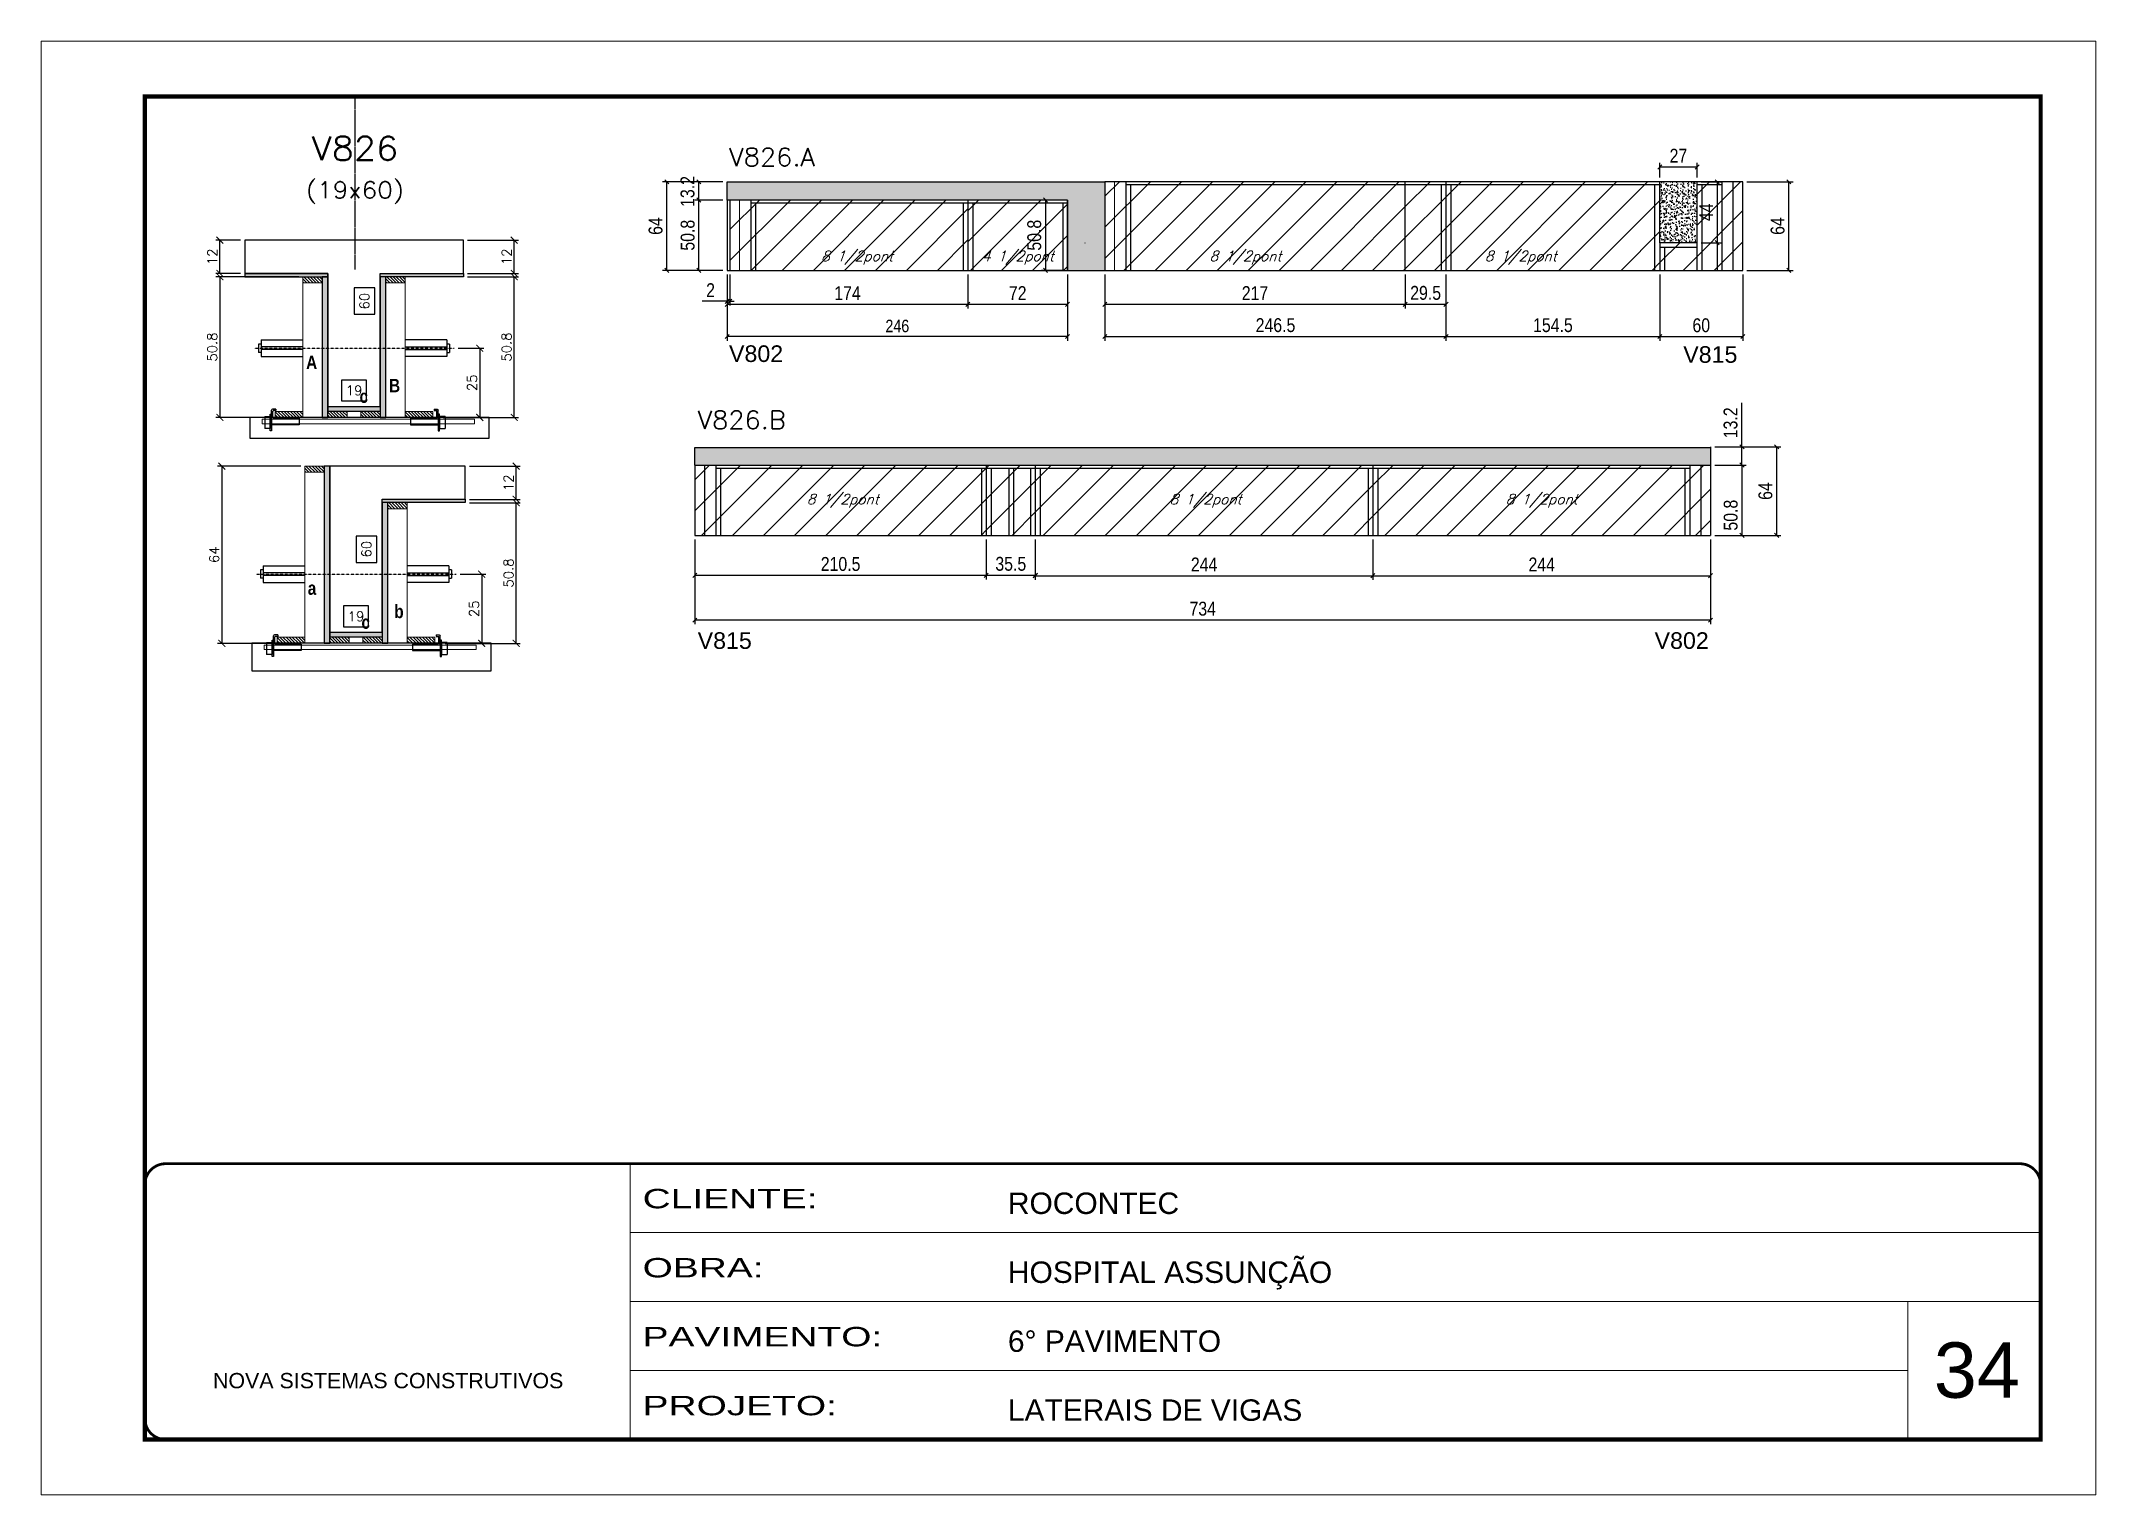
# Model space of a CAD drawing. Extents: x -20960 to -5926, y -2106 to 21915.
# Drawn here: x -10622 to -9137, y 11677 to 12727 of the extents above; entities that cross this region are included whole.
import ezdxf
from ezdxf.enums import TextEntityAlignment as Align

# ---------------------------------------------------------------- set-up
doc = ezdxf.new("R2010")
doc.units = 0
for name, pattern in [('CONTINUO', [0]), ('DASHED', [0.75, 0.5, -0.25]), ('HIDDEN', [0.375, 0.25, -0.125])]:
    doc.linetypes.add(name, pattern=pattern)
for name, color, linetype in [('5', 5, 'Continuous'), ('barrote', 251, 'Continuous'), ('COTA', 241, 'Continuous'), ('Cota Seção (2x)', 4, 'Continuous'), ('detalhes', 4, 'Continuous'), ('Painéis', 200, 'Continuous'), ('presilha', 1, 'Continuous'), ('Reaproveitamento', 251, 'Continuous'), ('SARR_2.2x7', 40, 'Continuous'), ('SARR_3.5x7', 81, 'Continuous'), ('TENSOR', 3, 'Continuous'), ('texto', 7, 'Continuous'), ('Texto de Titulo', 7, 'Continuous'), ('Texto Qtd Sarr', 242, 'Continuous')]:
    doc.layers.add(name, color=color, linetype=linetype)
for name, color, linetype, lineweight in [('CARIMBO', 255, 'Continuous', 9), ('CONCRETO', 251, 'Continuous', 25), ('Folhas', 255, 'Continuous', 9), ('Hachura', 251, 'Continuous', 9), ('Madeira', 126, 'Continuous', 18), ('Sarr 2.2x7', 40, 'Continuous', 9), ('SARRAFO DE PRESSAO', 251, 'DASHED', 9), ('SCO-___-LAJ', 2, 'Continuous', 0), ('Texto Seção', 7, 'Continuous', 15)]:
    doc.layers.add(name, color=color, linetype=linetype, lineweight=lineweight)
doc.styles.add('ARIAL', font='arial.ttf')
doc.styles.add('COTA TECNICA', font='techl___.ttf', dxfattribs={"height": 10})
doc.styles.add('COTA TECNICA-50', font='techl___.ttf', dxfattribs={"height": 9})
doc.styles.add('REGUA-120', font='ROMANS.shx', dxfattribs={"height": 15})
doc.styles.add('Romans', font='romans.shx')
doc.styles.get("Standard").update_dxf_attribs({"font": 'arial.ttf'})
doc.styles.add('TECNICA', font='techb___.ttf', dxfattribs={"height": 10})
doc.styles.add('Tecnologia', font='')
doc.styles.get('Tecnologia').set_extended_font_data('Forgotten Futurist')
doc.dimstyles.new('COTA PAINEL-50', dxfattribs={"dimtxt": 9, "dimasz": 3, "dimexe": 3, "dimexo": 3, "dimgap": 3, "dimtad": 1, "dimdec": 1, "dimzin": 12, "dimdsep": 46, "dimtxsty": 'COTA TECNICA-50', "dimblk1": 'OBLIQUE', "dimblk2": 'OBLIQUE', "dimsah": 1, "dimcen": 0.9, "dimclrd": 4, "dimclre": 4, "dimclrt": 240, "dimadec": 1, "dimazin": 3, "dimtfac": 1, "dimtdec": 1, "dimtmove": 0, "dimatfit": 3, "dimfxl": 1, "dimtolj": 1, "dimtzin": 12, "dimarcsym": 0})
doc.dimstyles.new('Cota Seção (2x)', dxfattribs={"dimtxt": 7, "dimasz": 5, "dimexe": 3, "dimexo": 3, "dimgap": 2, "dimtad": 3, "dimdec": 1, "dimlfac": 0.5, "dimzin": 12, "dimdsep": 46, "dimtxsty": 'Romans', "dimblk": 'ARCHTICK', "dimcen": 0, "dimclrd": 4, "dimclre": 4, "dimclrt": 1, "dimadec": 1, "dimazin": 3, "dimtfac": 1, "dimtdec": 1, "dimtmove": 0, "dimatfit": 3, "dimldrblk": 'OBLIQUE', "dimfxl": 1, "dimtolj": 1, "dimtzin": 12, "dimarcsym": 0})
doc.dimstyles.new('Cota Seção interna', dxfattribs={"dimtxt": 7, "dimasz": 6, "dimexe": 0.18, "dimexo": 2, "dimgap": -4, "dimtad": 3, "dimdec": 1, "dimlfac": 0.5, "dimzin": 12, "dimdsep": 46, "dimtxsty": 'Romans', "dimblk": 'ARCHTICK', "dimcen": 0.09, "dimse1": 1, "dimse2": 1, "dimsd1": 1, "dimsd2": 1, "dimclrd": 180, "dimclre": 5, "dimclrt": 1, "dimadec": 0, "dimazin": 3, "dimtfac": 1, "dimtdec": 1, "dimtofl": 0, "dimtmove": 0, "dimatfit": 3, "dimldrblk": 'ARCHTICK', "dimfxl": 1, "dimtolj": 1, "dimtzin": 0, "dimarcsym": 0})
doc.dimstyles.new('PAINEL', dxfattribs={"dimtxt": 10, "dimasz": 3, "dimexe": 3, "dimexo": 3, "dimgap": 3, "dimtad": 1, "dimdec": 1, "dimzin": 12, "dimdsep": 46, "dimtxsty": 'COTA TECNICA', "dimblk1": 'OBLIQUE', "dimblk2": 'OBLIQUE', "dimsah": 1, "dimcen": 0.9, "dimclrd": 4, "dimclre": 4, "dimclrt": 240, "dimadec": 1, "dimazin": 3, "dimtfac": 1, "dimtdec": 1, "dimtmove": 0, "dimatfit": 3, "dimfxl": 1, "dimtolj": 1, "dimtzin": 12, "dimarcsym": 0})
pattern_1 = [(45, (-149377.054, -10096.725), (-11.2253202, 11.2253202), [])]
pattern_2 = [(45, (-149354.583, -10165.736), (-11.2253202, 11.2253202), [])]

msp = doc.modelspace()

# ---------------------------------------------------------------- texts
at = {"layer": '5', "linetype": 'Continuous'}
for s, p in [('V802', (-10124.86, 12495.05)), ('V815', (-9435.22, 12494.45)), ('V815', (-10147.5, 12287.83)), ('V802', (-9455.94, 12287.83))]:
    msp.add_text(s, height=12, rotation=359.99996, dxfattribs=at).set_placement(p)
at = {"layer": 'CARIMBO', "style": 'ARIAL'}
msp.add_text('34', height=40, dxfattribs=at).set_placement((-9254.14, 11746.93))
at = {"layer": 'detalhes', "style": 'TECNICA'}
for s, p in [('A', (-10430.45, 12490.02)), ('B', (-10370.49, 12473.17)), ('c', (-10391.86, 12465.48)), ('a', (-10429.26, 12326.88)), ('b', (-10366.72, 12310.04)), ('c', (-10390.46, 12302.34))]:
    msp.add_text(s, height=9.6, dxfattribs=at).set_placement(p)
at = {"layer": 'texto', "color": 2, "char_height": 7.2737, "attachment_point": 5, "style": 'Romans'}
for s, insert in [('{\\Q19;\\C256;8 1/2pont}', (-10032.33, 12570.36)), ('{\\Q19;\\C256;4 1/2pont}', (-9916.08, 12570.36)), ('{\\Q19;\\C256;8 1/2pont}', (-9751.65, 12570.36)), ('{\\Q19;\\C256;8 1/2pont}', (-9552.66, 12570.36)), ('{\\Q19;\\C256;8 1/2pont}', (-10042.66, 12394.77)), ('{\\Q19;\\C256;8 1/2pont}', (-9780.43, 12394.77)), ('{\\Q19;\\C256;8 1/2pont}', (-9537.54, 12394.77))]:
    msp.add_mtext(s, dxfattribs=dict(at, insert=insert))
at = {"layer": 'Texto Seção', "style": 'REGUA-120', "width": 1.05}
for s, p in [('V826.A', (-10124.72, 12636.57)), ('V826.B', (-10147.56, 12446.72))]:
    msp.add_text(s, height=13, dxfattribs=at).set_placement(p)

# ---------------------------------------------------------------- blocks, each defined once
blk = doc.blocks.new('9999999999')
at = {"color": 30, "linetype": 'CONTINUO'}
for p, q in [((98564.6, 34230.2), (98564.6, 34429.4)), ((98564.6, 34379.6), (99584, 34379.6)), ((98564.6, 34329.8), (99488, 34329.8)), ((99584, 34329.8), (99488, 34329.8)), ((99488, 34329.8), (99488, 34230.2)), ((98564.6, 34280), (99488, 34280))]:
    blk.add_line(p, q, dxfattribs=at)
at = {"color": 30, "linetype": 'CONTINUO', "const_width": 2}
blk.add_lwpolyline([(99584, 34230.2), (99584, 34414.4, 0.414214), (99569, 34429.4), (98229, 34429.4, 0.414214), (98214, 34414.4), (98214, 34245.2, 0.414214), (98229, 34230.2), (99584, 34230.2)], format="xyb", dxfattribs=at)
at = {"layer": 'Folhas'}
blk.add_lwpolyline([(98139, 34190.2), (99624, 34190.2), (99624, 35240.2), (98139, 35240.2)], close=True, dxfattribs=at)
at = {"layer": 'Folhas', "color": 30, "const_width": 3}
blk.add_lwpolyline([(98214, 34230.2), (99584, 34230.2), (99584, 35200.2), (98214, 35200.2)], close=True, dxfattribs=at)
at = {"color": 7, "linetype": 'Continuous', "ltscale": 5, "style": 'ARIAL'}
for s, height, p in [('ROCONTEC', 15.48, (98837.7, 34393.1)), ('HOSPITAL ASSUNÇÃO', 15.483, (98837.7, 34343.3)), ('6° PAVIMENTO', 15.483, (98837.7, 34293.5)), ('NOVA SISTEMAS CONSTRUTIVOS', 11.059, (98263.2, 34267.2)), ('LATERAIS DE VIGAS', 15.483, (98837.7, 34243.7))]:
    blk.add_text(s, height=height, dxfattribs=at).set_placement(p)
at = {"layer": 'Folhas', "color": 7, "style": 'Tecnologia', "width": 1.5}
for s, p in [('CLIENTE:', (98573.7, 34397.2)), ('OBRA:', (98573.7, 34347.3)), ('PAVIMENTO:', (98573.7, 34297.5)), ('PROJETO:', (98573.7, 34247.7))]:
    blk.add_text(s, height=14, dxfattribs=at).set_placement(p)
blk = doc.blocks.new('titulo1')
at = {"layer": 'Defpoints', "color": 252, "linetype": 'HIDDEN', "ltscale": 2}
blk.add_line((0, 0), (0, 125), dxfattribs=at)
at = {"layer": 'Defpoints', "style": 'Romans', "oblique": 15}
blk.add_attdef('FOLHA', text='', height=10, dxfattribs=at).set_placement((0, 15.6), align=Align.MIDDLE_CENTER)
at = {"layer": 'Texto Qtd Sarr', "color": 3, "style": 'Romans', "oblique": 15}
for tag, height, p in [('TITULO', 17, (0, 71.4)), ('SEÇÃO', 12, (0, 41.5))]:
    blk.add_attdef(tag, text='', height=height, dxfattribs=at).set_placement(p, align=Align.MIDDLE_CENTER)
blk = doc.blocks.new('_ArchTick')
at = {"color": 0, "linetype": 'ByBlock', "const_width": 0.15}
blk.add_lwpolyline([(-0.5, -0.5), (0.5, 0.5)], dxfattribs=at)
blk = doc.blocks.new('*D1230')
at = {"layer": 'COTA', "color": 4, "lineweight": -2, "transparency": 16777216}
for p, q in [((-10312.4, 12393.4), (-10275.7, 12393.4)), ((-10278.7, 12291.8), (-10278.7, 12393.4)), ((-10330, 12291.8), (-10275.7, 12291.8))]:
    blk.add_line(p, q, dxfattribs=at)
at = {"layer": 'Defpoints', "color": 0, "transparency": 16777216}
for p in [(-10315.4, 12393.4), (-10278.7, 12393.4), (-10333, 12291.8)]:
    blk.add_point(p, dxfattribs=at)
at = {"layer": 'COTA', "color": 4, "lineweight": -2, "transparency": 16777216, "xscale": 5, "yscale": 5, "zscale": 5}
for p, rotation in [((-10278.7, 12393.4), 90), ((-10278.7, 12291.8), 270)]:
    blk.add_blockref('_ArchTick', p, dxfattribs=dict(at, rotation=rotation))
at = {"layer": 'COTA', "color": 1, "transparency": 16777216, "insert": (-10284.2, 12342.6), "char_height": 7, "attachment_point": 5, "rotation": 90, "style": 'Romans'}
blk.add_mtext('\\A1;50.8', dxfattribs=at)
blk = doc.blocks.new('_Oblique')
at = {"color": 0, "linetype": 'ByBlock', "lineweight": -2}
blk.add_line((-0.5, -0.5), (0.5, 0.5), dxfattribs=at)
blk = doc.blocks.new('*D1231')
at = {"layer": 'COTA', "color": 4, "lineweight": -2, "transparency": 16777216}
for p, q in [((-10312.4, 12419.8), (-10275.7, 12419.8)), ((-10278.7, 12395.8), (-10278.7, 12419.8)), ((-10312.4, 12395.8), (-10275.7, 12395.8))]:
    blk.add_line(p, q, dxfattribs=at)
at = {"layer": 'Defpoints', "color": 0, "transparency": 16777216}
for p in [(-10315.4, 12419.8), (-10278.7, 12419.8), (-10315.4, 12395.8)]:
    blk.add_point(p, dxfattribs=at)
at = {"layer": 'COTA', "color": 4, "lineweight": -2, "transparency": 16777216, "xscale": 5, "yscale": 5, "zscale": 5}
for p, rotation in [((-10278.7, 12419.8), 90), ((-10278.7, 12395.8), 270)]:
    blk.add_blockref('_ArchTick', p, dxfattribs=dict(at, rotation=rotation))
at = {"layer": 'COTA', "color": 1, "transparency": 16777216, "insert": (-10284.2, 12407.8), "char_height": 7, "attachment_point": 5, "rotation": 90, "style": 'Romans'}
blk.add_mtext('\\A1;12', dxfattribs=at)
blk = doc.blocks.new('*D1232')
at = {"layer": 'Cota Seção (2x)', "color": 180, "lineweight": -2, "transparency": 16777216}
for p, q in [((-10379.4, 12369.3), (-10394.4, 12369.3)), ((-10394.4, 12369.3), (-10394.4, 12350.3)), ((-10379.4, 12350.3), (-10379.4, 12369.3)), ((-10394.4, 12350.3), (-10379.4, 12350.3))]:
    blk.add_line(p, q, dxfattribs=at)
at = {"layer": 'Defpoints', "color": 0, "transparency": 16777216}
for p in [(-10375.4, 12419.8), (-10375.4, 12419.8), (-10375.4, 12299.8)]:
    blk.add_point(p, dxfattribs=at)
at = {"layer": 'Cota Seção (2x)', "color": 1, "transparency": 16777216, "insert": (-10386.9, 12359.8), "char_height": 7, "attachment_point": 5, "rotation": 90, "style": 'Romans'}
blk.add_mtext('\\A1;60', dxfattribs=at)
blk = doc.blocks.new('PRESILHA METÁLICA 1')
at = {"layer": 'presilha'}
for p, q in [((0, 13), (6, 13)), ((0, 13), (0, 0)), ((6, 0), (0, 0)), ((6, 15.5), (7.5, 15.5)), ((6, -2.5), (6, 15.5)), ((6, 13), (6, 0)), ((7.5, 10.6), (7.5, 19.9)), ((7.5, 15.5), (7.5, -2.5)), ((37.5, 4.1), (7.5, 4.1)), ((12, 21), (8.6, 21)), ((9, 11.6), (9, 18.9)), ((12, 19.5), (9.6, 19.5)), ((37.5, 11), (9.6, 11)), ((12, 21), (12, 19.5)), ((37.5, 11), (37.5, 4.1)), ((7.5, -2.5), (6, -2.5))]:
    blk.add_line(p, q, dxfattribs=at)
for centre, radius, start, end in [((8.6, 19.9), 1.14, 90, 180), ((9.6, 18.9), 0.57, 90, 180), ((9.6, 11.6), 0.57, 180, 270)]:
    blk.add_arc(centre, radius, start, end, dxfattribs=at)
blk = doc.blocks.new('*D1233')
at = {"layer": 'Cota Seção (2x)', "color": 180, "lineweight": -2, "transparency": 16777216}
for p, q in [((-10385.4, 12318.8), (-10403.4, 12318.8)), ((-10403.4, 12318.8), (-10403.4, 12303.8)), ((-10385.4, 12303.8), (-10385.4, 12318.8)), ((-10403.4, 12303.8), (-10385.4, 12303.8))]:
    blk.add_line(p, q, dxfattribs=at)
at = {"layer": 'Defpoints', "color": 0, "transparency": 16777216}
for p in [(-10375.4, 12299.8), (-10413.4, 12291.8), (-10375.4, 12291.8)]:
    blk.add_point(p, dxfattribs=at)
at = {"layer": 'Cota Seção (2x)', "color": 1, "transparency": 16777216, "insert": (-10394.4, 12311.3), "char_height": 7, "attachment_point": 5, "style": 'Romans'}
blk.add_mtext('\\A1;19', dxfattribs=at)
blk = doc.blocks.new('*D1234')
at = {"layer": 'COTA', "color": 4, "lineweight": -2, "transparency": 16777216}
for p, q in [((-10434.4, 12419.8), (-10494.4, 12419.8)), ((-10491.4, 12419.8), (-10491.4, 12291.8)), ((-10434.4, 12291.8), (-10494.4, 12291.8))]:
    blk.add_line(p, q, dxfattribs=at)
at = {"layer": 'Defpoints', "color": 0, "transparency": 16777216}
for p in [(-10431.4, 12419.8), (-10491.4, 12291.8), (-10431.4, 12291.8)]:
    blk.add_point(p, dxfattribs=at)
at = {"layer": 'COTA', "color": 4, "lineweight": -2, "transparency": 16777216, "xscale": 5, "yscale": 5, "zscale": 5}
for p, rotation in [((-10491.4, 12419.8), 90), ((-10491.4, 12291.8), 270)]:
    blk.add_blockref('_ArchTick', p, dxfattribs=dict(at, rotation=rotation))
at = {"layer": 'COTA', "color": 1, "transparency": 16777216, "insert": (-10496.9, 12355.8), "char_height": 7, "attachment_point": 5, "rotation": 90, "style": 'Romans'}
blk.add_mtext('\\A1;64', dxfattribs=at)
blk = doc.blocks.new('*D1235')
at = {"layer": 'COTA', "color": 4, "lineweight": -2, "transparency": 16777216}
for p, q in [((-10319.1, 12341.8), (-10300.6, 12341.8)), ((-10303.6, 12341.8), (-10303.6, 12291.8)), ((-10319.1, 12291.8), (-10300.6, 12291.8))]:
    blk.add_line(p, q, dxfattribs=at)
at = {"layer": 'Defpoints', "color": 0, "transparency": 16777216}
for p in [(-10322.1, 12341.8), (-10322.1, 12291.8), (-10303.6, 12291.8)]:
    blk.add_point(p, dxfattribs=at)
at = {"layer": 'COTA', "color": 4, "lineweight": -2, "transparency": 16777216, "xscale": 5, "yscale": 5, "zscale": 5}
for p, rotation in [((-10303.6, 12341.8), 90), ((-10303.6, 12291.8), 270)]:
    blk.add_blockref('_ArchTick', p, dxfattribs=dict(at, rotation=rotation))
at = {"layer": 'COTA', "color": 1, "transparency": 16777216, "insert": (-10309.1, 12316.8), "char_height": 7, "attachment_point": 5, "rotation": 90, "style": 'Romans'}
blk.add_mtext('\\A1;25', dxfattribs=at)
blk = doc.blocks.new('*D1236')
at = {"layer": 'COTA', "color": 4, "linetype": 'ByBlock', "lineweight": -2, "transparency": 16777216}
for p, q in [((-9412.5, 12420.6), (-9389.8, 12420.6)), ((-9392.8, 12420.6), (-9392.8, 12369.8)), ((-9412.5, 12369.8), (-9389.8, 12369.8))]:
    blk.add_line(p, q, dxfattribs=at)
at = {"layer": 'Defpoints', "color": 0, "linetype": 'ByBlock', "transparency": 16777216}
for p in [(-9415.5, 12420.6), (-9415.5, 12369.8), (-9392.8, 12369.8)]:
    blk.add_point(p, dxfattribs=at)
at = {"layer": 'COTA', "color": 4, "linetype": 'ByBlock', "lineweight": -2, "transparency": 16777216, "xscale": 3, "yscale": 3, "zscale": 3}
for p, rotation in [((-9392.8, 12420.6), 90), ((-9392.8, 12369.8), 270)]:
    blk.add_blockref('_Oblique', p, dxfattribs=dict(at, rotation=rotation))
at = {"layer": 'COTA', "color": 240, "linetype": 'ByBlock', "transparency": 16777216, "insert": (-9400.9, 12384.4), "char_height": 10, "attachment_point": 5, "rotation": 90, "style": 'COTA TECNICA'}
blk.add_mtext('\\A1;50.8', dxfattribs=at)
blk = doc.blocks.new('*D1237')
at = {"layer": 'COTA', "color": 4, "linetype": 'ByBlock', "lineweight": -2, "transparency": 16777216}
for p, q in [((-9392.8, 12433.8), (-9392.8, 12465.5)), ((-9412.5, 12433.8), (-9389.8, 12433.8)), ((-9392.8, 12420.6), (-9392.8, 12433.8)), ((-9412.5, 12420.6), (-9389.8, 12420.6))]:
    blk.add_line(p, q, dxfattribs=at)
at = {"layer": 'Defpoints', "color": 0, "linetype": 'ByBlock', "transparency": 16777216}
for p in [(-9415.5, 12433.8), (-9415.5, 12420.6), (-9392.8, 12420.6)]:
    blk.add_point(p, dxfattribs=at)
at = {"layer": 'COTA', "color": 4, "linetype": 'ByBlock', "lineweight": -2, "transparency": 16777216, "xscale": 3, "yscale": 3, "zscale": 3}
for p, rotation in [((-9392.8, 12433.8), 90), ((-9392.8, 12420.6), 270)]:
    blk.add_blockref('_Oblique', p, dxfattribs=dict(at, rotation=rotation))
at = {"layer": 'COTA', "color": 240, "linetype": 'ByBlock', "transparency": 16777216, "insert": (-9401, 12451.1), "char_height": 10, "attachment_point": 5, "rotation": 90, "style": 'COTA TECNICA'}
blk.add_mtext('\\A1;13.2', dxfattribs=at)
blk = doc.blocks.new('*D1238')
at = {"layer": 'COTA', "color": 4, "linetype": 'ByBlock', "lineweight": -2, "transparency": 16777216}
for p, q in [((-9903.5, 12366.8), (-9903.5, 12337.7)), ((-9659.5, 12366.8), (-9659.5, 12337.7)), ((-9903.5, 12340.7), (-9659.5, 12340.7))]:
    blk.add_line(p, q, dxfattribs=at)
at = {"layer": 'Defpoints', "color": 0, "linetype": 'ByBlock', "transparency": 16777216}
for p in [(-9903.5, 12369.8), (-9659.5, 12369.8), (-9659.5, 12340.7)]:
    blk.add_point(p, dxfattribs=at)
at = {"layer": 'COTA', "color": 4, "linetype": 'ByBlock', "lineweight": -2, "transparency": 16777216, "xscale": 3, "yscale": 3, "zscale": 3, "rotation": 180}
blk.add_blockref('_Oblique', (-9903.5, 12340.7), dxfattribs=at)
at = {"layer": 'COTA', "color": 4, "linetype": 'ByBlock', "lineweight": -2, "transparency": 16777216, "xscale": 3, "yscale": 3, "zscale": 3}
blk.add_blockref('_Oblique', (-9659.5, 12340.7), dxfattribs=at)
at = {"layer": 'COTA', "color": 240, "linetype": 'ByBlock', "transparency": 16777216, "insert": (-9781.5, 12348.8), "char_height": 10, "attachment_point": 5, "style": 'COTA TECNICA'}
blk.add_mtext('\\A1;244', dxfattribs=at)
blk = doc.blocks.new('*D1239')
at = {"layer": 'COTA', "color": 4, "linetype": 'ByBlock', "lineweight": -2, "transparency": 16777216}
for p, q in [((-9659.5, 12366.8), (-9659.5, 12337.7)), ((-9415.5, 12366.8), (-9415.5, 12337.7)), ((-9659.5, 12340.7), (-9415.5, 12340.7))]:
    blk.add_line(p, q, dxfattribs=at)
at = {"layer": 'Defpoints', "color": 0, "linetype": 'ByBlock', "transparency": 16777216}
for p in [(-9659.5, 12369.8), (-9415.5, 12369.8), (-9415.5, 12340.7)]:
    blk.add_point(p, dxfattribs=at)
at = {"layer": 'COTA', "color": 4, "linetype": 'ByBlock', "lineweight": -2, "transparency": 16777216, "xscale": 3, "yscale": 3, "zscale": 3, "rotation": 180}
blk.add_blockref('_Oblique', (-9659.5, 12340.7), dxfattribs=at)
at = {"layer": 'COTA', "color": 4, "linetype": 'ByBlock', "lineweight": -2, "transparency": 16777216, "xscale": 3, "yscale": 3, "zscale": 3}
blk.add_blockref('_Oblique', (-9415.5, 12340.7), dxfattribs=at)
at = {"layer": 'COTA', "color": 240, "linetype": 'ByBlock', "transparency": 16777216, "insert": (-9537.5, 12348.8), "char_height": 10, "attachment_point": 5, "style": 'COTA TECNICA'}
blk.add_mtext('\\A1;244', dxfattribs=at)
blk = doc.blocks.new('*D1240')
at = {"layer": 'COTA', "color": 4, "linetype": 'ByBlock', "lineweight": -2, "transparency": 16777216}
for p, q in [((-9412.5, 12433.8), (-9364.7, 12433.8)), ((-9367.7, 12369.8), (-9367.7, 12433.8)), ((-9412.5, 12369.8), (-9364.7, 12369.8))]:
    blk.add_line(p, q, dxfattribs=at)
at = {"layer": 'Defpoints', "color": 0, "linetype": 'ByBlock', "transparency": 16777216}
for p in [(-9415.5, 12433.8), (-9367.7, 12433.8), (-9415.5, 12369.8)]:
    blk.add_point(p, dxfattribs=at)
at = {"layer": 'COTA', "color": 4, "linetype": 'ByBlock', "lineweight": -2, "transparency": 16777216, "xscale": 3, "yscale": 3, "zscale": 3}
for p, rotation in [((-9367.7, 12433.8), 90), ((-9367.7, 12369.8), 270)]:
    blk.add_blockref('_Oblique', p, dxfattribs=dict(at, rotation=rotation))
at = {"layer": 'COTA', "color": 240, "linetype": 'ByBlock', "transparency": 16777216, "insert": (-9375.8, 12401.8), "char_height": 10, "attachment_point": 5, "rotation": 90, "style": 'COTA TECNICA'}
blk.add_mtext('\\A1;64', dxfattribs=at)
blk = doc.blocks.new('*D1241')
at = {"layer": 'COTA', "color": 4, "linetype": 'ByBlock', "lineweight": -2, "transparency": 16777216}
for p, q in [((-9853.2, 12558.2), (-9853.2, 12533.7)), ((-9636.2, 12558.2), (-9636.2, 12533.7)), ((-9853.2, 12536.7), (-9636.2, 12536.7))]:
    blk.add_line(p, q, dxfattribs=at)
at = {"layer": 'Defpoints', "color": 0, "linetype": 'ByBlock', "transparency": 16777216}
for p in [(-9853.2, 12561.2), (-9636.2, 12561.2), (-9636.2, 12536.7)]:
    blk.add_point(p, dxfattribs=at)
at = {"layer": 'COTA', "color": 4, "linetype": 'ByBlock', "lineweight": -2, "transparency": 16777216, "xscale": 3, "yscale": 3, "zscale": 3, "rotation": 180}
blk.add_blockref('_Oblique', (-9853.2, 12536.7), dxfattribs=at)
at = {"layer": 'COTA', "color": 4, "linetype": 'ByBlock', "lineweight": -2, "transparency": 16777216, "xscale": 3, "yscale": 3, "zscale": 3}
blk.add_blockref('_Oblique', (-9636.2, 12536.7), dxfattribs=at)
at = {"layer": 'COTA', "color": 240, "linetype": 'ByBlock', "transparency": 16777216, "insert": (-9744.7, 12544.8), "char_height": 10, "attachment_point": 5, "style": 'COTA TECNICA'}
blk.add_mtext('\\A1;217', dxfattribs=at)
blk = doc.blocks.new('*D1242')
at = {"layer": 'COTA', "color": 4, "linetype": 'ByBlock', "lineweight": -2, "transparency": 16777216}
for p, q in [((-9636.2, 12558.2), (-9636.2, 12533.7)), ((-9606.7, 12558.2), (-9606.7, 12533.7)), ((-9636.2, 12536.7), (-9606.7, 12536.7))]:
    blk.add_line(p, q, dxfattribs=at)
at = {"layer": 'Defpoints', "color": 0, "linetype": 'ByBlock', "transparency": 16777216}
for p in [(-9636.2, 12561.2), (-9606.7, 12561.2), (-9606.7, 12536.7)]:
    blk.add_point(p, dxfattribs=at)
at = {"layer": 'COTA', "color": 4, "linetype": 'ByBlock', "lineweight": -2, "transparency": 16777216, "xscale": 3, "yscale": 3, "zscale": 3, "rotation": 180}
blk.add_blockref('_Oblique', (-9636.2, 12536.7), dxfattribs=at)
at = {"layer": 'COTA', "color": 4, "linetype": 'ByBlock', "lineweight": -2, "transparency": 16777216, "xscale": 3, "yscale": 3, "zscale": 3}
blk.add_blockref('_Oblique', (-9606.7, 12536.7), dxfattribs=at)
at = {"layer": 'COTA', "color": 240, "linetype": 'ByBlock', "transparency": 16777216, "insert": (-9621.4, 12544.9), "char_height": 10, "attachment_point": 5, "style": 'COTA TECNICA'}
blk.add_mtext('\\A1;29.5', dxfattribs=at)
blk = doc.blocks.new('*D1243')
at = {"layer": 'COTA', "color": 4, "linetype": 'ByBlock', "lineweight": -2, "transparency": 16777216}
for p, q in [((-9606.7, 12558.2), (-9606.7, 12510.4)), ((-9452.2, 12558.2), (-9452.2, 12510.4)), ((-9606.7, 12513.4), (-9452.2, 12513.4))]:
    blk.add_line(p, q, dxfattribs=at)
at = {"layer": 'Defpoints', "color": 0, "linetype": 'ByBlock', "transparency": 16777216}
for p in [(-9606.7, 12561.2), (-9452.2, 12561.2), (-9452.2, 12513.4)]:
    blk.add_point(p, dxfattribs=at)
at = {"layer": 'COTA', "color": 4, "linetype": 'ByBlock', "lineweight": -2, "transparency": 16777216, "xscale": 3, "yscale": 3, "zscale": 3, "rotation": 180}
blk.add_blockref('_Oblique', (-9606.7, 12513.4), dxfattribs=at)
at = {"layer": 'COTA', "color": 4, "linetype": 'ByBlock', "lineweight": -2, "transparency": 16777216, "xscale": 3, "yscale": 3, "zscale": 3}
blk.add_blockref('_Oblique', (-9452.2, 12513.4), dxfattribs=at)
at = {"layer": 'COTA', "color": 240, "linetype": 'ByBlock', "transparency": 16777216, "insert": (-9529.4, 12521.6), "char_height": 10, "attachment_point": 5, "style": 'COTA TECNICA'}
blk.add_mtext('\\A1;154.5', dxfattribs=at)
blk = doc.blocks.new('*D1244')
at = {"layer": 'COTA', "color": 4, "linetype": 'ByBlock', "lineweight": -2, "transparency": 16777216}
for p, q in [((-9853.2, 12558.2), (-9853.2, 12510.4)), ((-9606.7, 12558.2), (-9606.7, 12510.4)), ((-9853.2, 12513.4), (-9606.7, 12513.4))]:
    blk.add_line(p, q, dxfattribs=at)
at = {"layer": 'Defpoints', "color": 0, "linetype": 'ByBlock', "transparency": 16777216}
for p in [(-9853.2, 12561.2), (-9606.7, 12561.2), (-9606.7, 12513.4)]:
    blk.add_point(p, dxfattribs=at)
at = {"layer": 'COTA', "color": 4, "linetype": 'ByBlock', "lineweight": -2, "transparency": 16777216, "xscale": 3, "yscale": 3, "zscale": 3, "rotation": 180}
blk.add_blockref('_Oblique', (-9853.2, 12513.4), dxfattribs=at)
at = {"layer": 'COTA', "color": 4, "linetype": 'ByBlock', "lineweight": -2, "transparency": 16777216, "xscale": 3, "yscale": 3, "zscale": 3}
blk.add_blockref('_Oblique', (-9606.7, 12513.4), dxfattribs=at)
at = {"layer": 'COTA', "color": 240, "linetype": 'ByBlock', "transparency": 16777216, "insert": (-9729.9, 12521.6), "char_height": 10, "attachment_point": 5, "style": 'COTA TECNICA'}
blk.add_mtext('\\A1;246.5', dxfattribs=at)
blk = doc.blocks.new('*D1245')
at = {"layer": 'COTA', "color": 4, "linetype": 'ByBlock', "lineweight": -2, "transparency": 16777216}
for p, q in [((-10129.2, 12612), (-10149.6, 12612)), ((-10146.6, 12561.2), (-10146.6, 12612)), ((-10129.2, 12561.2), (-10149.6, 12561.2))]:
    blk.add_line(p, q, dxfattribs=at)
at = {"layer": 'Defpoints', "color": 0, "linetype": 'ByBlock', "transparency": 16777216}
for p in [(-10146.6, 12612), (-10126.2, 12612), (-10126.2, 12561.2)]:
    blk.add_point(p, dxfattribs=at)
at = {"layer": 'COTA', "color": 4, "linetype": 'ByBlock', "lineweight": -2, "transparency": 16777216, "xscale": 3, "yscale": 3, "zscale": 3}
for p, rotation in [((-10146.6, 12612), 90), ((-10146.6, 12561.2), 270)]:
    blk.add_blockref('_Oblique', p, dxfattribs=dict(at, rotation=rotation))
at = {"layer": 'COTA', "color": 240, "linetype": 'ByBlock', "transparency": 16777216, "insert": (-10154.7, 12586.6), "char_height": 10, "attachment_point": 5, "rotation": 90, "style": 'COTA TECNICA'}
blk.add_mtext('\\A1;50.8', dxfattribs=at)
blk = doc.blocks.new('*D1246')
at = {"layer": 'COTA', "color": 4, "linetype": 'ByBlock', "lineweight": -2, "transparency": 16777216}
for p, q in [((-10129.2, 12625.2), (-10149.6, 12625.2)), ((-10146.6, 12612), (-10146.6, 12625.2)), ((-10129.2, 12612), (-10149.6, 12612))]:
    blk.add_line(p, q, dxfattribs=at)
at = {"layer": 'Defpoints', "color": 0, "linetype": 'ByBlock', "transparency": 16777216}
for p in [(-10146.6, 12625.2), (-10126.2, 12625.2), (-10126.2, 12612)]:
    blk.add_point(p, dxfattribs=at)
at = {"layer": 'COTA', "color": 4, "linetype": 'ByBlock', "lineweight": -2, "transparency": 16777216, "xscale": 3, "yscale": 3, "zscale": 3}
for p, rotation in [((-10146.6, 12625.2), 90), ((-10146.6, 12612), 270)]:
    blk.add_blockref('_Oblique', p, dxfattribs=dict(at, rotation=rotation))
at = {"layer": 'COTA', "color": 240, "linetype": 'ByBlock', "transparency": 16777216, "insert": (-10154.8, 12618.2), "char_height": 10, "attachment_point": 5, "rotation": 90, "style": 'COTA TECNICA'}
blk.add_mtext('\\A1;13.2', dxfattribs=at)
blk = doc.blocks.new('*D1318')
at = {"layer": 'COTA', "color": 4, "lineweight": -2, "transparency": 16777216}
for p, q in [((-10126.2, 12558.2), (-10126.2, 12535.9)), ((-10124.2, 12558.2), (-10124.2, 12535.9)), ((-10126.2, 12538.9), (-10144.3, 12538.9)), ((-10124.2, 12538.9), (-10126.2, 12538.9)), ((-10124.2, 12538.9), (-10121.2, 12538.9))]:
    blk.add_line(p, q, dxfattribs=at)
at = {"layer": 'Defpoints', "color": 0, "transparency": 16777216}
for p in [(-10126.2, 12561.2), (-10124.2, 12561.2), (-10126.2, 12538.9)]:
    blk.add_point(p, dxfattribs=at)
at = {"layer": 'COTA', "color": 4, "lineweight": -2, "transparency": 16777216, "xscale": 3, "yscale": 3, "zscale": 3}
blk.add_blockref('_Oblique', (-10126.2, 12538.9), dxfattribs=at)
at = {"layer": 'COTA', "color": 4, "lineweight": -2, "transparency": 16777216, "xscale": 3, "yscale": 3, "zscale": 3, "rotation": 180}
blk.add_blockref('_Oblique', (-10124.2, 12538.9), dxfattribs=at)
at = {"layer": 'COTA', "color": 240, "transparency": 16777216, "insert": (-10138.2, 12546.9), "char_height": 10, "attachment_point": 5, "style": 'COTA TECNICA'}
blk.add_mtext('\\A1;2', dxfattribs=at)
blk = doc.blocks.new('*D1319')
at = {"layer": 'COTA', "color": 4, "lineweight": -2, "transparency": 16777216}
for p, q in [((-10149.5, 12366.8), (-10149.5, 12338)), ((-9939, 12366.8), (-9939, 12338)), ((-10149.5, 12341), (-9939, 12341))]:
    blk.add_line(p, q, dxfattribs=at)
at = {"layer": 'Defpoints', "color": 0, "transparency": 16777216}
for p in [(-10149.5, 12369.8), (-9939, 12369.8), (-9939, 12341)]:
    blk.add_point(p, dxfattribs=at)
at = {"layer": 'COTA', "color": 4, "lineweight": -2, "transparency": 16777216, "xscale": 3, "yscale": 3, "zscale": 3, "rotation": 180}
blk.add_blockref('_Oblique', (-10149.5, 12341), dxfattribs=at)
at = {"layer": 'COTA', "color": 4, "lineweight": -2, "transparency": 16777216, "xscale": 3, "yscale": 3, "zscale": 3}
blk.add_blockref('_Oblique', (-9939, 12341), dxfattribs=at)
at = {"layer": 'COTA', "color": 240, "transparency": 16777216, "insert": (-10044.2, 12349.1), "char_height": 10, "attachment_point": 5, "style": 'COTA TECNICA'}
blk.add_mtext('\\A1;210.5', dxfattribs=at)
blk = doc.blocks.new('*D1320')
at = {"layer": 'COTA', "color": 4, "lineweight": -2, "transparency": 16777216}
for p, q in [((-9939, 12366.8), (-9939, 12338)), ((-9903.5, 12366.8), (-9903.5, 12338)), ((-9939, 12341), (-9903.5, 12341))]:
    blk.add_line(p, q, dxfattribs=at)
at = {"layer": 'Defpoints', "color": 0, "transparency": 16777216}
for p in [(-9939, 12369.8), (-9903.5, 12369.8), (-9903.5, 12341)]:
    blk.add_point(p, dxfattribs=at)
at = {"layer": 'COTA', "color": 4, "lineweight": -2, "transparency": 16777216, "xscale": 3, "yscale": 3, "zscale": 3, "rotation": 180}
blk.add_blockref('_Oblique', (-9939, 12341), dxfattribs=at)
at = {"layer": 'COTA', "color": 4, "lineweight": -2, "transparency": 16777216, "xscale": 3, "yscale": 3, "zscale": 3}
blk.add_blockref('_Oblique', (-9903.5, 12341), dxfattribs=at)
at = {"layer": 'COTA', "color": 240, "transparency": 16777216, "insert": (-9921.2, 12349.2), "char_height": 10, "attachment_point": 5, "style": 'COTA TECNICA'}
blk.add_mtext('\\A1;35.5', dxfattribs=at)
blk = doc.blocks.new('*D1321')
at = {"layer": 'COTA', "color": 4, "lineweight": -2, "transparency": 16777216}
for p, q in [((-10129.2, 12625.2), (-10172.8, 12625.2)), ((-10169.8, 12561.2), (-10169.8, 12625.2)), ((-10129.2, 12561.2), (-10172.8, 12561.2))]:
    blk.add_line(p, q, dxfattribs=at)
at = {"layer": 'Defpoints', "color": 0, "transparency": 16777216}
for p in [(-10169.8, 12625.2), (-10126.2, 12625.2), (-10126.2, 12561.2)]:
    blk.add_point(p, dxfattribs=at)
at = {"layer": 'COTA', "color": 4, "lineweight": -2, "transparency": 16777216, "xscale": 3, "yscale": 3, "zscale": 3}
for p, rotation in [((-10169.8, 12625.2), 90), ((-10169.8, 12561.2), 270)]:
    blk.add_blockref('_Oblique', p, dxfattribs=dict(at, rotation=rotation))
at = {"layer": 'COTA', "color": 240, "transparency": 16777216, "insert": (-10177.9, 12593.2), "char_height": 10, "attachment_point": 5, "rotation": 90, "style": 'COTA TECNICA'}
blk.add_mtext('\\A1;64', dxfattribs=at)
blk = doc.blocks.new('*D1322')
at = {"layer": 'COTA', "color": 4, "lineweight": -2, "transparency": 16777216}
for p, q in [((-9389.2, 12625.2), (-9355.9, 12625.2)), ((-9358.9, 12561.2), (-9358.9, 12625.2)), ((-9389.2, 12561.2), (-9355.9, 12561.2))]:
    blk.add_line(p, q, dxfattribs=at)
at = {"layer": 'Defpoints', "color": 0, "transparency": 16777216}
for p in [(-9392.2, 12625.2), (-9358.9, 12625.2), (-9392.2, 12561.2)]:
    blk.add_point(p, dxfattribs=at)
at = {"layer": 'COTA', "color": 4, "lineweight": -2, "transparency": 16777216, "xscale": 3, "yscale": 3, "zscale": 3}
for p, rotation in [((-9358.9, 12625.2), 90), ((-9358.9, 12561.2), 270)]:
    blk.add_blockref('_Oblique', p, dxfattribs=dict(at, rotation=rotation))
at = {"layer": 'COTA', "color": 240, "transparency": 16777216, "insert": (-9367, 12593.2), "char_height": 10, "attachment_point": 5, "rotation": 90, "style": 'COTA TECNICA'}
blk.add_mtext('\\A1;64', dxfattribs=at)
blk = doc.blocks.new('*D1323')
at = {"layer": 'COTA', "color": 4, "lineweight": -2, "ltscale": 25, "transparency": 16777216}
for p, q in [((-10149.5, 12366.8), (-10149.5, 12305.6)), ((-9415.5, 12366.8), (-9415.5, 12305.6)), ((-9415.5, 12308.6), (-10149.5, 12308.6))]:
    blk.add_line(p, q, dxfattribs=at)
at = {"layer": 'Defpoints', "color": 0, "ltscale": 25, "transparency": 16777216}
for p in [(-10149.5, 12369.8), (-9415.5, 12369.8), (-10149.5, 12308.6)]:
    blk.add_point(p, dxfattribs=at)
at = {"layer": 'COTA', "color": 4, "lineweight": -2, "ltscale": 25, "transparency": 16777216, "xscale": 3, "yscale": 3, "zscale": 3, "rotation": 180}
blk.add_blockref('_Oblique', (-10149.5, 12308.6), dxfattribs=at)
at = {"layer": 'COTA', "color": 4, "lineweight": -2, "ltscale": 25, "transparency": 16777216, "xscale": 3, "yscale": 3, "zscale": 3}
blk.add_blockref('_Oblique', (-9415.5, 12308.6), dxfattribs=at)
at = {"layer": 'COTA', "color": 240, "ltscale": 25, "transparency": 16777216, "insert": (-9782.5, 12316.8), "char_height": 10, "attachment_point": 5, "style": 'COTA TECNICA'}
blk.add_mtext('\\A1;734', dxfattribs=at)
blk = doc.blocks.new('*D1324')
at = {"layer": 'COTA', "color": 4, "lineweight": -2, "ltscale": 25, "transparency": 16777216}
for p, q in [((-10126.2, 12558.2), (-10126.2, 12533.7)), ((-9952.2, 12558.2), (-9952.2, 12533.7)), ((-10126.2, 12536.7), (-9952.2, 12536.7))]:
    blk.add_line(p, q, dxfattribs=at)
at = {"layer": 'Defpoints', "color": 0, "ltscale": 25, "transparency": 16777216}
for p in [(-10126.2, 12561.2), (-9952.2, 12561.2), (-9952.2, 12536.7)]:
    blk.add_point(p, dxfattribs=at)
at = {"layer": 'COTA', "color": 4, "lineweight": -2, "ltscale": 25, "transparency": 16777216, "xscale": 3, "yscale": 3, "zscale": 3, "rotation": 180}
blk.add_blockref('_Oblique', (-10126.2, 12536.7), dxfattribs=at)
at = {"layer": 'COTA', "color": 4, "lineweight": -2, "ltscale": 25, "transparency": 16777216, "xscale": 3, "yscale": 3, "zscale": 3}
blk.add_blockref('_Oblique', (-9952.2, 12536.7), dxfattribs=at)
at = {"layer": 'COTA', "color": 240, "ltscale": 25, "transparency": 16777216, "insert": (-10039.2, 12544.8), "char_height": 10, "attachment_point": 5, "style": 'COTA TECNICA'}
blk.add_mtext('\\A1;174', dxfattribs=at)
blk = doc.blocks.new('*D1325')
at = {"layer": 'COTA', "color": 4, "lineweight": -2, "ltscale": 25, "transparency": 16777216}
for p, q in [((-9952.2, 12558.2), (-9952.2, 12533.7)), ((-9880.2, 12558.2), (-9880.2, 12533.7)), ((-9952.2, 12536.7), (-9880.2, 12536.7))]:
    blk.add_line(p, q, dxfattribs=at)
at = {"layer": 'Defpoints', "color": 0, "ltscale": 25, "transparency": 16777216}
for p in [(-9952.2, 12561.2), (-9880.2, 12561.2), (-9880.2, 12536.7)]:
    blk.add_point(p, dxfattribs=at)
at = {"layer": 'COTA', "color": 4, "lineweight": -2, "ltscale": 25, "transparency": 16777216, "xscale": 3, "yscale": 3, "zscale": 3, "rotation": 180}
blk.add_blockref('_Oblique', (-9952.2, 12536.7), dxfattribs=at)
at = {"layer": 'COTA', "color": 4, "lineweight": -2, "ltscale": 25, "transparency": 16777216, "xscale": 3, "yscale": 3, "zscale": 3}
blk.add_blockref('_Oblique', (-9880.2, 12536.7), dxfattribs=at)
at = {"layer": 'COTA', "color": 240, "ltscale": 25, "transparency": 16777216, "insert": (-9916.2, 12544.8), "char_height": 10, "attachment_point": 5, "style": 'COTA TECNICA'}
blk.add_mtext('\\A1;72', dxfattribs=at)
blk = doc.blocks.new('*D1326')
at = {"layer": 'COTA', "color": 4, "lineweight": -2, "ltscale": 25, "transparency": 16777216}
for p, q in [((-9452.2, 12558.2), (-9452.2, 12510.4)), ((-9392.2, 12558.2), (-9392.2, 12510.4)), ((-9452.2, 12513.4), (-9392.2, 12513.4))]:
    blk.add_line(p, q, dxfattribs=at)
at = {"layer": 'Defpoints', "color": 0, "ltscale": 25, "transparency": 16777216}
for p in [(-9452.2, 12561.2), (-9392.2, 12561.2), (-9392.2, 12513.4)]:
    blk.add_point(p, dxfattribs=at)
at = {"layer": 'COTA', "color": 4, "lineweight": -2, "ltscale": 25, "transparency": 16777216, "xscale": 3, "yscale": 3, "zscale": 3, "rotation": 180}
blk.add_blockref('_Oblique', (-9452.2, 12513.4), dxfattribs=at)
at = {"layer": 'COTA', "color": 4, "lineweight": -2, "ltscale": 25, "transparency": 16777216, "xscale": 3, "yscale": 3, "zscale": 3}
blk.add_blockref('_Oblique', (-9392.2, 12513.4), dxfattribs=at)
at = {"layer": 'COTA', "color": 240, "ltscale": 25, "transparency": 16777216, "insert": (-9422.2, 12521.5), "char_height": 10, "attachment_point": 5, "style": 'COTA TECNICA'}
blk.add_mtext('\\A1;60', dxfattribs=at)
blk = doc.blocks.new('*D1327')
at = {"layer": 'COTA', "color": 4, "lineweight": -2, "ltscale": 25, "transparency": 16777216}
for p, q in [((-9422.2, 12625.2), (-9407.7, 12625.2)), ((-9410.7, 12625.2), (-9410.7, 12581.2)), ((-9422.2, 12581.2), (-9407.7, 12581.2))]:
    blk.add_line(p, q, dxfattribs=at)
at = {"layer": 'Defpoints', "color": 0, "ltscale": 25, "transparency": 16777216}
for p in [(-9425.2, 12625.2), (-9425.2, 12581.2), (-9410.7, 12581.2)]:
    blk.add_point(p, dxfattribs=at)
at = {"layer": 'COTA', "color": 4, "lineweight": -2, "ltscale": 25, "transparency": 16777216, "xscale": 3, "yscale": 3, "zscale": 3}
for p, rotation in [((-9410.7, 12625.2), 90), ((-9410.7, 12581.2), 270)]:
    blk.add_blockref('_Oblique', p, dxfattribs=dict(at, rotation=rotation))
at = {"layer": 'COTA', "color": 240, "ltscale": 25, "transparency": 16777216, "insert": (-9418.7, 12603.2), "char_height": 10, "attachment_point": 5, "rotation": 90, "style": 'COTA TECNICA'}
blk.add_mtext('\\A1;44', dxfattribs=at)
blk = doc.blocks.new('*D1328')
at = {"layer": 'COTA', "color": 4, "lineweight": -2, "ltscale": 25, "transparency": 16777216}
for p, q in [((-9452.2, 12628.2), (-9452.2, 12638.9)), ((-9425.2, 12628.2), (-9425.2, 12638.9)), ((-9452.2, 12635.9), (-9425.2, 12635.9))]:
    blk.add_line(p, q, dxfattribs=at)
at = {"layer": 'Defpoints', "color": 0, "ltscale": 25, "transparency": 16777216}
for p in [(-9452.2, 12625.2), (-9425.2, 12635.9), (-9425.2, 12625.2)]:
    blk.add_point(p, dxfattribs=at)
at = {"layer": 'COTA', "color": 4, "lineweight": -2, "ltscale": 25, "transparency": 16777216, "xscale": 3, "yscale": 3, "zscale": 3, "rotation": 180}
blk.add_blockref('_Oblique', (-9452.2, 12635.9), dxfattribs=at)
at = {"layer": 'COTA', "color": 4, "lineweight": -2, "ltscale": 25, "transparency": 16777216, "xscale": 3, "yscale": 3, "zscale": 3}
blk.add_blockref('_Oblique', (-9425.2, 12635.9), dxfattribs=at)
at = {"layer": 'COTA', "color": 240, "ltscale": 25, "transparency": 16777216, "insert": (-9438.7, 12644), "char_height": 10, "attachment_point": 5, "style": 'COTA TECNICA'}
blk.add_mtext('\\A1;27', dxfattribs=at)
blk = doc.blocks.new('*D1329')
at = {"layer": 'COTA', "color": 4, "lineweight": -2, "ltscale": 25, "transparency": 16777216}
for p, q in [((-9883.2, 12612), (-9899.1, 12612)), ((-9896.1, 12612), (-9896.1, 12561.2)), ((-9883.2, 12561.2), (-9899.1, 12561.2))]:
    blk.add_line(p, q, dxfattribs=at)
at = {"layer": 'Defpoints', "color": 0, "ltscale": 25, "transparency": 16777216}
for p in [(-9880.2, 12612), (-9896.1, 12561.2), (-9880.2, 12561.2)]:
    blk.add_point(p, dxfattribs=at)
at = {"layer": 'COTA', "color": 4, "lineweight": -2, "ltscale": 25, "transparency": 16777216, "xscale": 3, "yscale": 3, "zscale": 3}
for p, rotation in [((-9896.1, 12612), 90), ((-9896.1, 12561.2), 270)]:
    blk.add_blockref('_Oblique', p, dxfattribs=dict(at, rotation=rotation))
at = {"layer": 'COTA', "color": 240, "ltscale": 25, "transparency": 16777216, "insert": (-9904.2, 12586.6), "char_height": 10, "attachment_point": 5, "rotation": 90, "style": 'COTA TECNICA'}
blk.add_mtext('\\A1;50.8', dxfattribs=at)
blk = doc.blocks.new('*D1247')
at = {"layer": 'COTA', "color": 4, "lineweight": -2, "transparency": 16777216}
for p, q in [((-10313.8, 12556.6), (-10277.1, 12556.6)), ((-10280.1, 12455), (-10280.1, 12556.6)), ((-10331.4, 12455), (-10277.1, 12455))]:
    blk.add_line(p, q, dxfattribs=at)
at = {"layer": 'Defpoints', "color": 0, "transparency": 16777216}
for p in [(-10316.8, 12556.6), (-10280.1, 12556.6), (-10334.4, 12455)]:
    blk.add_point(p, dxfattribs=at)
at = {"layer": 'COTA', "color": 4, "lineweight": -2, "transparency": 16777216, "xscale": 5, "yscale": 5, "zscale": 5}
for p, rotation in [((-10280.1, 12556.6), 90), ((-10280.1, 12455), 270)]:
    blk.add_blockref('_ArchTick', p, dxfattribs=dict(at, rotation=rotation))
at = {"layer": 'COTA', "color": 1, "transparency": 16777216, "insert": (-10285.6, 12505.8), "char_height": 7, "attachment_point": 5, "rotation": 90, "style": 'Romans'}
blk.add_mtext('\\A1;50.8', dxfattribs=at)
blk = doc.blocks.new('*D1248')
at = {"layer": 'COTA', "color": 4, "lineweight": -2, "transparency": 16777216}
for p, q in [((-10313.8, 12583), (-10277.1, 12583)), ((-10280.1, 12559), (-10280.1, 12583)), ((-10313.8, 12559), (-10277.1, 12559))]:
    blk.add_line(p, q, dxfattribs=at)
at = {"layer": 'Defpoints', "color": 0, "transparency": 16777216}
for p in [(-10316.8, 12583), (-10280.1, 12583), (-10316.8, 12559)]:
    blk.add_point(p, dxfattribs=at)
at = {"layer": 'COTA', "color": 4, "lineweight": -2, "transparency": 16777216, "xscale": 5, "yscale": 5, "zscale": 5}
for p, rotation in [((-10280.1, 12583), 90), ((-10280.1, 12559), 270)]:
    blk.add_blockref('_ArchTick', p, dxfattribs=dict(at, rotation=rotation))
at = {"layer": 'COTA', "color": 1, "transparency": 16777216, "insert": (-10285.6, 12571), "char_height": 7, "attachment_point": 5, "rotation": 90, "style": 'Romans'}
blk.add_mtext('\\A1;12', dxfattribs=at)
blk = doc.blocks.new('*D1249')
at = {"layer": 'Cota Seção (2x)', "color": 180, "lineweight": -2, "transparency": 16777216}
for p, q in [((-10380.8, 12548.5), (-10395.8, 12548.5)), ((-10395.8, 12548.5), (-10395.8, 12529.5)), ((-10380.8, 12529.5), (-10380.8, 12548.5)), ((-10395.8, 12529.5), (-10380.8, 12529.5))]:
    blk.add_line(p, q, dxfattribs=at)
at = {"layer": 'Defpoints', "color": 0, "transparency": 16777216}
for p in [(-10376.8, 12583), (-10376.8, 12583), (-10376.8, 12463)]:
    blk.add_point(p, dxfattribs=at)
at = {"layer": 'Cota Seção (2x)', "color": 1, "transparency": 16777216, "insert": (-10388.3, 12539), "char_height": 7, "attachment_point": 5, "rotation": 90, "style": 'Romans'}
blk.add_mtext('\\A1;60', dxfattribs=at)
blk = doc.blocks.new('*D1250')
at = {"layer": 'Cota Seção (2x)', "color": 180, "lineweight": -2, "transparency": 16777216}
for p, q in [((-10386.8, 12482), (-10404.8, 12482)), ((-10404.8, 12482), (-10404.8, 12467)), ((-10386.8, 12467), (-10386.8, 12482)), ((-10404.8, 12467), (-10386.8, 12467))]:
    blk.add_line(p, q, dxfattribs=at)
at = {"layer": 'Defpoints', "color": 0, "transparency": 16777216}
for p in [(-10376.8, 12463), (-10414.8, 12455), (-10376.8, 12455)]:
    blk.add_point(p, dxfattribs=at)
at = {"layer": 'Cota Seção (2x)', "color": 1, "transparency": 16777216, "insert": (-10395.8, 12474.5), "char_height": 7, "attachment_point": 5, "style": 'Romans'}
blk.add_mtext('\\A1;19', dxfattribs=at)
blk = doc.blocks.new('*D1251')
at = {"layer": 'COTA', "color": 4, "lineweight": -2, "transparency": 16777216}
for p, q in [((-10435.8, 12556.6), (-10495.8, 12556.6)), ((-10492.8, 12556.6), (-10492.8, 12455)), ((-10435.8, 12455), (-10495.8, 12455))]:
    blk.add_line(p, q, dxfattribs=at)
at = {"layer": 'Defpoints', "color": 0, "transparency": 16777216}
for p in [(-10432.8, 12556.6), (-10492.8, 12455), (-10432.8, 12455)]:
    blk.add_point(p, dxfattribs=at)
at = {"layer": 'COTA', "color": 4, "lineweight": -2, "transparency": 16777216, "xscale": 5, "yscale": 5, "zscale": 5}
for p, rotation in [((-10492.8, 12556.6), 90), ((-10492.8, 12455), 270)]:
    blk.add_blockref('_ArchTick', p, dxfattribs=dict(at, rotation=rotation))
at = {"layer": 'COTA', "color": 1, "transparency": 16777216, "insert": (-10498.3, 12505.8), "char_height": 7, "attachment_point": 5, "rotation": 90, "style": 'Romans'}
blk.add_mtext('\\A1;50.8', dxfattribs=at)
blk = doc.blocks.new('*D1252')
at = {"layer": 'COTA', "color": 4, "lineweight": -2, "transparency": 16777216}
for p, q in [((-10320.5, 12505), (-10302, 12505)), ((-10305, 12505), (-10305, 12455)), ((-10320.5, 12455), (-10302, 12455))]:
    blk.add_line(p, q, dxfattribs=at)
at = {"layer": 'Defpoints', "color": 0, "transparency": 16777216}
for p in [(-10323.5, 12505), (-10323.5, 12455), (-10305, 12455)]:
    blk.add_point(p, dxfattribs=at)
at = {"layer": 'COTA', "color": 4, "lineweight": -2, "transparency": 16777216, "xscale": 5, "yscale": 5, "zscale": 5}
for p, rotation in [((-10305, 12505), 90), ((-10305, 12455), 270)]:
    blk.add_blockref('_ArchTick', p, dxfattribs=dict(at, rotation=rotation))
at = {"layer": 'COTA', "color": 1, "transparency": 16777216, "insert": (-10310.5, 12480), "char_height": 7, "attachment_point": 5, "rotation": 90, "style": 'Romans'}
blk.add_mtext('\\A1;25', dxfattribs=at)
blk = doc.blocks.new('*D1253')
at = {"layer": 'COTA', "color": 4, "lineweight": -2, "transparency": 16777216}
for p, q in [((-10477.8, 12583), (-10495.8, 12583)), ((-10492.8, 12559), (-10492.8, 12583)), ((-10477.8, 12559), (-10495.8, 12559))]:
    blk.add_line(p, q, dxfattribs=at)
at = {"layer": 'Defpoints', "color": 0, "transparency": 16777216}
for p in [(-10492.8, 12583), (-10474.8, 12583), (-10474.8, 12559)]:
    blk.add_point(p, dxfattribs=at)
at = {"layer": 'COTA', "color": 4, "lineweight": -2, "transparency": 16777216, "xscale": 5, "yscale": 5, "zscale": 5}
for p, rotation in [((-10492.8, 12583), 90), ((-10492.8, 12559), 270)]:
    blk.add_blockref('_ArchTick', p, dxfattribs=dict(at, rotation=rotation))
at = {"layer": 'COTA', "color": 1, "transparency": 16777216, "insert": (-10498.3, 12571), "char_height": 7, "attachment_point": 5, "rotation": 90, "style": 'Romans'}
blk.add_mtext('\\A1;12', dxfattribs=at)
blk = doc.blocks.new('*D1330')
at = {"layer": 'COTA', "color": 4, "lineweight": -2, "transparency": 16777216}
for p, q in [((-10126.2, 12558.2), (-10126.2, 12510.4)), ((-9880.2, 12558.2), (-9880.2, 12510.4)), ((-9880.2, 12513.4), (-10126.2, 12513.4))]:
    blk.add_line(p, q, dxfattribs=at)
at = {"layer": 'Defpoints', "color": 0, "transparency": 16777216}
for p in [(-10126.2, 12561.2), (-9880.2, 12561.2), (-10126.2, 12513.4)]:
    blk.add_point(p, dxfattribs=at)
at = {"layer": 'COTA', "color": 4, "lineweight": -2, "transparency": 16777216, "xscale": 3, "yscale": 3, "zscale": 3, "rotation": 180}
blk.add_blockref('_Oblique', (-10126.2, 12513.4), dxfattribs=at)
at = {"layer": 'COTA', "color": 4, "lineweight": -2, "transparency": 16777216, "xscale": 3, "yscale": 3, "zscale": 3}
blk.add_blockref('_Oblique', (-9880.2, 12513.4), dxfattribs=at)
at = {"layer": 'COTA', "color": 240, "transparency": 16777216, "insert": (-10003.2, 12521), "char_height": 9, "attachment_point": 5, "style": 'COTA TECNICA-50'}
blk.add_mtext('\\A1;246', dxfattribs=at)

# ---------------------------------------------------------------- dimensions: what is measured, and where the dimension line sits
at = {"layer": 'COTA', "ltscale": 25}
for base, p1, p2, picture, middle in [((-9425.17, 12635.94), (-9452.17, 12625.22), (-9425.17, 12625.22), '*D1328', (-9438.67, 12644.02)), ((-9952.17, 12536.72), (-10126.17, 12561.22), (-9952.17, 12561.22), '*D1324', (-10039.17, 12544.79)), ((-9392.17, 12513.44), (-9452.17, 12561.22), (-9392.17, 12561.22), '*D1326', (-9422.17, 12521.55)), ((-10149.47, 12308.56), (-9415.47, 12369.77), (-10149.47, 12369.77), '*D1323', (-9782.47, 12316.78))]:
    dim = msp.add_linear_dim(base=base, p1=p1, p2=p2, dimstyle='PAINEL', dxfattribs=at)
    dim.commit()
    dim.dimension.update_dxf_attribs({"geometry": picture, "text_midpoint": middle})
at = {"layer": 'COTA'}
for base, p1, p2, dimstyle, picture, middle in [((-10169.79, 12625.22), (-10126.17, 12561.22), (-10126.17, 12625.22), 'PAINEL', '*D1321', (-10177.89, 12593.22)), ((-9358.91, 12625.22), (-9392.17, 12561.22), (-9392.17, 12625.22), 'PAINEL', '*D1322', (-9367.01, 12593.22)), ((-10492.81, 12582.98), (-10474.84, 12558.98), (-10474.84, 12582.98), 'Cota Seção (2x)', '*D1253', (-10498.31, 12570.98)), ((-10280.12, 12582.98), (-10316.84, 12558.98), (-10316.84, 12582.98), 'Cota Seção (2x)', '*D1248', (-10285.62, 12570.98)), ((-10492.81, 12454.98), (-10432.84, 12556.58), (-10432.84, 12454.98), 'Cota Seção (2x)', '*D1251', (-10498.31, 12505.78)), ((-10280.12, 12556.58), (-10334.44, 12454.98), (-10316.84, 12556.58), 'Cota Seção (2x)', '*D1247', (-10285.62, 12505.78)), ((-10304.98, 12454.98), (-10323.54, 12504.95), (-10323.54, 12454.98), 'Cota Seção (2x)', '*D1252', (-10310.48, 12479.97)), ((-10491.4, 12291.85), (-10431.43, 12419.85), (-10431.43, 12291.85), 'Cota Seção (2x)', '*D1234', (-10496.9, 12355.85)), ((-10278.72, 12419.85), (-10315.43, 12395.85), (-10315.43, 12419.85), 'Cota Seção (2x)', '*D1231', (-10284.22, 12407.85)), ((-10278.72, 12393.45), (-10333.03, 12291.85), (-10315.43, 12393.45), 'Cota Seção (2x)', '*D1230', (-10284.22, 12342.65)), ((-10303.58, 12291.85), (-10322.13, 12341.82), (-10322.13, 12291.85), 'Cota Seção (2x)', '*D1235', (-10309.08, 12316.83))]:
    dim = msp.add_linear_dim(base=base, p1=p1, p2=p2, angle=90, dimstyle=dimstyle, dxfattribs=at)
    dim.commit()
    dim.dimension.update_dxf_attribs({"geometry": picture, "text_midpoint": middle})
at = {"layer": 'COTA', "linetype": 'ByBlock'}
dim = msp.add_linear_dim(base=(-10146.61, 12625.22), p1=(-10126.17, 12612.02), p2=(-10126.17, 12625.22), angle=90, dimstyle='PAINEL', override={"dimtmove": 1}, dxfattribs=at)
dim.commit()
dim.dimension.update_dxf_attribs({"geometry": '*D1246', "text_midpoint": (-10146.61, 12618.22), "dimtype": 160})
at = {"layer": 'COTA', "ltscale": 25}
dim = msp.add_linear_dim(base=(-9410.67, 12581.22), p1=(-9425.17, 12625.22), p2=(-9425.17, 12581.22), angle=90, dimstyle='PAINEL', dxfattribs=at)
dim.commit()
dim.dimension.update_dxf_attribs({"geometry": '*D1327', "text_midpoint": (-9418.75, 12603.22)})
at = {"layer": 'COTA', "linetype": 'ByBlock'}
for base, p1, p2, picture, middle in [((-10146.61, 12612.02), (-10126.17, 12561.22), (-10126.17, 12612.02), '*D1245', (-10154.74, 12586.62)), ((-9367.74, 12433.77), (-9415.47, 12369.77), (-9415.47, 12433.77), '*D1240', (-9375.85, 12401.77))]:
    dim = msp.add_linear_dim(base=base, p1=p1, p2=p2, angle=90, dimstyle='PAINEL', dxfattribs=at)
    dim.commit()
    dim.dimension.update_dxf_attribs({"geometry": picture, "text_midpoint": middle})
at = {"layer": 'COTA', "ltscale": 25}
dim = msp.add_linear_dim(base=(-9896.08, 12561.22), p1=(-9880.17, 12612.02), p2=(-9880.17, 12561.22), angle=90, dimstyle='PAINEL', dxfattribs=at)
dim.commit()
dim.dimension.update_dxf_attribs({"geometry": '*D1329', "text_midpoint": (-9896.08, 12586.62), "dimtype": 160})
at = {"layer": 'COTA'}
for base, p1, p2, dimstyle, picture, middle in [((-10126.17, 12538.93), (-10124.17, 12561.22), (-10126.17, 12561.22), 'PAINEL', '*D1318', (-10138.23, 12546.93)), ((-10126.17, 12513.44), (-9880.17, 12561.22), (-10126.17, 12561.22), 'COTA PAINEL-50', '*D1330', (-10003.17, 12521.03)), ((-9938.97, 12340.99), (-10149.47, 12369.77), (-9938.97, 12369.77), 'PAINEL', '*D1319', (-10044.22, 12349.1))]:
    dim = msp.add_linear_dim(base=base, p1=p1, p2=p2, dimstyle=dimstyle, dxfattribs=at)
    dim.commit()
    dim.dimension.update_dxf_attribs({"geometry": picture, "text_midpoint": middle})
at = {"layer": 'COTA', "ltscale": 25}
dim = msp.add_linear_dim(base=(-9880.17, 12536.72), p1=(-9952.17, 12561.22), p2=(-9880.17, 12561.22), dimstyle='PAINEL', override={"dimtmove": 1}, dxfattribs=at)
dim.commit()
dim.dimension.update_dxf_attribs({"geometry": '*D1325', "text_midpoint": (-9916.17, 12544.79)})
at = {"layer": 'COTA', "linetype": 'ByBlock'}
for base, p2, picture, middle in [((-9636.17, 12536.72), (-9636.17, 12561.22), '*D1241', (-9744.67, 12544.79)), ((-9606.67, 12513.44), (-9606.67, 12561.22), '*D1244', (-9729.92, 12521.55))]:
    dim = msp.add_linear_dim(base=base, p1=(-9853.17, 12561.22), p2=p2, dimstyle='PAINEL', dxfattribs=at)
    dim.commit()
    dim.dimension.update_dxf_attribs({"geometry": picture, "text_midpoint": middle})
dim = msp.add_linear_dim(base=(-9606.67, 12536.72), p1=(-9636.17, 12561.22), p2=(-9606.67, 12561.22), dimstyle='PAINEL', override={"dimtmove": 1}, dxfattribs=at)
dim.commit()
dim.dimension.update_dxf_attribs({"geometry": '*D1242', "text_midpoint": (-9621.42, 12536.72), "dimtype": 160})
for base, p1, p2, picture, middle in [((-9452.17, 12513.44), (-9606.67, 12561.22), (-9452.17, 12561.22), '*D1243', (-9529.42, 12521.55)), ((-9659.47, 12340.72), (-9903.47, 12369.77), (-9659.47, 12369.77), '*D1238', (-9781.47, 12348.79)), ((-9415.47, 12340.72), (-9659.47, 12369.77), (-9415.47, 12369.77), '*D1239', (-9537.47, 12348.79))]:
    dim = msp.add_linear_dim(base=base, p1=p1, p2=p2, dimstyle='PAINEL', override={"dimtmove": 1}, dxfattribs=at)
    dim.commit()
    dim.dimension.update_dxf_attribs({"geometry": picture, "text_midpoint": middle})
for base, p1, p2, picture, middle in [((-9392.78, 12420.57), (-9415.47, 12433.77), (-9415.47, 12420.57), '*D1237', (-9392.78, 12451.14)), ((-9392.78, 12369.77), (-9415.47, 12420.57), (-9415.47, 12369.77), '*D1236', (-9392.78, 12384.43))]:
    dim = msp.add_linear_dim(base=base, p1=p1, p2=p2, angle=90, dimstyle='PAINEL', dxfattribs=at)
    dim.commit()
    dim.dimension.update_dxf_attribs({"geometry": picture, "text_midpoint": middle, "dimtype": 160})
at = {"layer": 'COTA'}
dim = msp.add_linear_dim(base=(-9903.47, 12340.99), p1=(-9938.97, 12369.77), p2=(-9903.47, 12369.77), dimstyle='PAINEL', override={"dimtmove": 1}, dxfattribs=at)
dim.commit()
dim.dimension.update_dxf_attribs({"geometry": '*D1320', "text_midpoint": (-9921.22, 12349.21)})
at = {"layer": 'Cota Seção (2x)'}
dim = msp.add_linear_dim(base=(-10376.84, 12582.98), p1=(-10376.84, 12462.98), p2=(-10376.84, 12582.98), angle=90, dimstyle='Cota Seção interna', dxfattribs=at)
dim.commit()
dim.dimension.update_dxf_attribs({"geometry": '*D1249', "text_midpoint": (-10376.84, 12538.98), "dimtype": 160})
for base, p1, p2, picture, middle in [((-10376.84, 12462.98), (-10414.84, 12454.98), (-10376.84, 12454.98), '*D1250', (-10395.84, 12474.48)), ((-10375.43, 12299.85), (-10413.43, 12291.85), (-10375.43, 12291.85), '*D1233', (-10394.43, 12311.35))]:
    dim = msp.add_linear_dim(base=base, p1=p1, p2=p2, dimstyle='Cota Seção interna', dxfattribs=at)
    dim.commit()
    dim.dimension.update_dxf_attribs({"geometry": picture, "text_midpoint": middle})
dim = msp.add_linear_dim(base=(-10375.43, 12419.85), p1=(-10375.43, 12299.85), p2=(-10375.43, 12419.85), angle=90, dimstyle='Cota Seção interna', dxfattribs=at)
dim.commit()
dim.dimension.update_dxf_attribs({"geometry": '*D1232', "text_midpoint": (-10386.93, 12359.85)})

# ---------------------------------------------------------------- hatches: boundary and pattern name
at = {"layer": 'COTA', "ltscale": 25}
h = msp.add_hatch(dxfattribs=at)
h.set_pattern_fill('AR-CONC', color=256, scale=0.03)
h.set_pattern_definition([(50, (-150939.5833, -10165.736), (5.46554007, -0.47817257), [0.5715, -6.2865]), (355, (-150939.583, -10165.736), (-1.05730264, 5.73170536), [0.4572, -5.02921753]), (100.4514447, (-150939.128, -10165.776), (4.40823741, 5.25353256), [0.48570026, -5.34270734]), (46.1842, (-150939.583, -10164.212), (8.13237123, -1.26126984), [0.85725, -9.42975]), (96.6355576, (-150938.9056, -10164.317), (7.122124, 7.42278374), [0.7285507, -8.01406824]), (351.184151, (-150939.583, -10164.212), (7.122124, 7.42278374), [0.685799, -7.54379196]), (21, (-150938.8213, -10164.593), (4.54843174, -3.06795595), [0.5715, -6.2865]), (326, (-150938.821, -10164.593), (1.85406085, 5.52563898), [0.4572, -5.0292]), (71.451445, (-150938.442, -10164.849), (6.40249258, 2.45768307), [0.48570026, -5.34269813]), (37.5, (-150939.5833, -10165.7361), (0.092658098, 2.536651166), [0, -4.96824, 0, -5.1054, 0, -5.04825]), (7.5, (-150939.5833, -10165.736), (2.004589875, 3.005417245), [0, -2.91084, 0, -4.85394, 0, -1.92405]), (327.5, (-150941.2825, -10165.7361), (4.067717855, -0.17186232), [0, -1.905, 0, -5.9436, 0, -7.8867]), (317.5, (-150942.0445, -10165.736), (4.44387544, 0.76279473), [0, -2.4765, 0, -3.94716, 0, -5.6007])])
h.paths.add_polyline_path([(-9853.17, 12625.22), (-10126.17, 12625.22), (-10126.17, 12612.02), (-9952.17, 12612.02), (-9880.17, 12612.02), (-9880.17, 12561.22), (-9853.17, 12561.22)])
h = msp.add_hatch(dxfattribs=at)
h.set_pattern_fill('AR-CONC', color=256, scale=0.03)
h.set_pattern_definition([(50, (-150989.5833, -10165.736), (5.46554007, -0.47817257), [0.5715, -6.2865]), (355, (-150989.583, -10165.736), (-1.05730264, 5.73170536), [0.4572, -5.02921753]), (100.4514447, (-150989.128, -10165.776), (4.40823741, 5.25353256), [0.48570026, -5.34270734]), (46.1842, (-150989.583, -10164.212), (8.13237123, -1.26126984), [0.85725, -9.42975]), (96.6355576, (-150988.9056, -10164.317), (7.122124, 7.42278374), [0.7285507, -8.01406824]), (351.184151, (-150989.583, -10164.212), (7.122124, 7.42278374), [0.685799, -7.54379196]), (21, (-150988.8213, -10164.593), (4.54843174, -3.06795595), [0.5715, -6.2865]), (326, (-150988.821, -10164.593), (1.85406085, 5.52563898), [0.4572, -5.0292]), (71.451445, (-150988.442, -10164.849), (6.40249258, 2.45768307), [0.48570026, -5.34269813]), (37.5, (-150989.5833, -10165.7361), (0.092658098, 2.536651166), [0, -4.96824, 0, -5.1054, 0, -5.04825]), (7.5, (-150989.5833, -10165.736), (2.004589875, 3.005417245), [0, -2.91084, 0, -4.85394, 0, -1.92405]), (327.5, (-150991.2825, -10165.7361), (4.067717855, -0.17186232), [0, -1.905, 0, -5.9436, 0, -7.8867]), (317.5, (-150992.0445, -10165.736), (4.44387544, 0.76279473), [0, -2.4765, 0, -3.94716, 0, -5.6007])])
h.paths.add_polyline_path([(-9425.17, 12625.22), (-9452.17, 12625.22), (-9452.17, 12581.22), (-9425.17, 12581.22)])
at = {"layer": 'COTA', "linetype": 'ByBlock'}
h = msp.add_hatch(dxfattribs=at)
h.set_pattern_fill('AR-CONC', color=256, scale=0.03)
h.set_pattern_definition([(50, (-150973.2686, -17155.0876), (5.46554007, -0.47817257), [0.5715, -6.2865]), (355, (-150973.2686, -17155.0876), (-1.05730264, 5.73170536), [0.4572, -5.02921753]), (100.4514447, (-150972.813, -17155.1274), (4.40823741, 5.25353256), [0.48570026, -5.34270734]), (46.1842, (-150973.2686, -17153.5636), (8.13237123, -1.26126984), [0.85725, -9.42975]), (96.6355576, (-150972.591, -17153.669), (7.122124, 7.42278374), [0.7285507, -8.01406824]), (351.184151, (-150973.2686, -17153.5636), (7.122124, 7.42278374), [0.685799, -7.54379196]), (21, (-150972.5066, -17153.9446), (4.54843174, -3.06795595), [0.5715, -6.2865]), (326, (-150972.5066, -17153.9446), (1.85406085, 5.52563898), [0.4572, -5.0292]), (71.451445, (-150972.1275, -17154.2), (6.40249258, 2.45768307), [0.48570026, -5.34269813]), (37.5, (-150973.2686, -17155.0876), (0.092658098, 2.536651166), [0, -4.96824, 0, -5.1054, 0, -5.04825]), (7.5, (-150973.2686, -17155.0876), (2.004589875, 3.005417245), [0, -2.91084, 0, -4.85394, 0, -1.92405]), (327.5, (-150974.9678, -17155.0876), (4.067717855, -0.17186232), [0, -1.905, 0, -5.9436, 0, -7.8867]), (317.5, (-150975.73, -17155.0876), (4.44387544, 0.76279473), [0, -2.4765, 0, -3.94716, 0, -5.6007])])
h.paths.add_polyline_path([(-9415.47, 12420.57), (-9415.47, 12433.25), (-10149.47, 12433.25), (-10149.47, 12420.57)])
at = {"layer": 'Hachura'}
h = msp.add_hatch(color=256, dxfattribs=at)
h.dxf.hatch_style = 1
h.paths.add_polyline_path([(-10414.84, 12556.58), (-10414.84, 12558.98), (-10474.84, 12558.98), (-10474.84, 12556.58)])
h = msp.add_hatch(dxfattribs=at)
h.set_pattern_fill('ANSI31', color=256, scale=0.5, angle=270, style=0)
h.set_pattern_definition([(315, (12472.9782, 4248.9411), (1.12253202, 1.12253202), [])])
h.paths.add_polyline_path([(-10432.84, 12552.18), (-10432.84, 12556.58), (-10418.84, 12556.58), (-10418.84, 12552.18)])
h = msp.add_hatch(color=256, dxfattribs=at)
h.dxf.hatch_style = 1
h.paths.add_polyline_path([(-10414.84, 12556.58), (-10418.84, 12556.58), (-10418.84, 12454.98), (-10414.84, 12454.98)])
h = msp.add_hatch(color=256, dxfattribs=at)
h.dxf.hatch_style = 1
h.paths.add_polyline_path([(-10376.84, 12556.58), (-10376.84, 12558.98), (-10316.84, 12558.98), (-10316.84, 12556.58)])
h = msp.add_hatch(color=256, dxfattribs=at)
h.dxf.hatch_style = 1
h.paths.add_polyline_path([(-10372.84, 12556.58), (-10376.84, 12556.58), (-10376.84, 12454.98), (-10372.84, 12454.98)])
h = msp.add_hatch(dxfattribs=at)
h.set_pattern_fill('ANSI31', color=256, scale=0.5, angle=270, style=0)
h.set_pattern_definition([(315, (12532.9782, 4248.9411), (1.12253202, 1.12253202), [])])
h.paths.add_polyline_path([(-10372.84, 12552.18), (-10372.84, 12556.58), (-10358.84, 12556.58), (-10358.84, 12552.18)])
h = msp.add_hatch(dxfattribs=at)
h.set_pattern_fill('ANSI31', color=256, scale=0.5, angle=270, style=0)
h.set_pattern_definition([(315, (12438.9782, 4225.3411), (1.12253202, 1.12253202), [])])
h.paths.add_polyline_path([(-10432.84, 12454.98), (-10432.84, 12459.38), (-10452.84, 12459.38), (-10452.84, 12454.98)])
h = msp.add_hatch(color=256, dxfattribs=at)
h.dxf.hatch_style = 1
h.paths.add_polyline_path([(-10414.84, 12459.38), (-10414.84, 12462.98), (-10376.84, 12462.98), (-10376.84, 12459.38)])
h = msp.add_hatch(dxfattribs=at)
h.set_pattern_fill('ANSI31', color=256, scale=0.5, angle=270, style=0)
h.set_pattern_definition([(315, (12541.7803, 4225.3411), (1.12253202, 1.12253202), [])])
h.paths.add_polyline_path([(-10414.84, 12454.98), (-10414.84, 12459.38), (-10400.84, 12459.38), (-10400.84, 12454.98)])
h = msp.add_hatch(dxfattribs=at)
h.set_pattern_fill('ANSI31', color=256, scale=0.5, angle=270, style=0)
h.set_pattern_definition([(315, (12541.7782, 4225.3411), (1.12253202, 1.12253202), [])])
h.paths.add_polyline_path([(-10376.84, 12454.98), (-10376.84, 12459.38), (-10390.84, 12459.38), (-10390.84, 12454.98)])
h = msp.add_hatch(dxfattribs=at)
h.set_pattern_fill('ANSI31', color=256, scale=0.5, angle=270, style=0)
h.set_pattern_definition([(315, (12532.9782, 4225.3411), (1.12253202, 1.12253202), [])])
h.paths.add_polyline_path([(-10338.84, 12454.98), (-10338.84, 12459.38), (-10358.84, 12459.38), (-10358.84, 12454.98)])
h = msp.add_hatch(dxfattribs=at)
h.set_pattern_fill('ANSI31', color=256, scale=0.5, angle=270, style=0)
h.set_pattern_definition([(315, (12474.3863, 4112.203), (1.12253202, 1.12253202), [])])
h.paths.add_polyline_path([(-10431.43, 12415.45), (-10431.43, 12419.85), (-10417.43, 12419.85), (-10417.43, 12415.45)])
h = msp.add_hatch(color=256, dxfattribs=at)
h.dxf.hatch_style = 1
h.paths.add_polyline_path([(-10413.43, 12419.85), (-10417.43, 12419.85), (-10417.43, 12291.85), (-10413.43, 12291.85)])
h = msp.add_hatch(color=256, dxfattribs=at)
h.dxf.hatch_style = 1
h.paths.add_polyline_path([(-10375.43, 12393.45), (-10375.43, 12395.85), (-10315.43, 12395.85), (-10315.43, 12393.45)])
h = msp.add_hatch(color=256, dxfattribs=at)
h.dxf.hatch_style = 1
h.paths.add_polyline_path([(-10371.43, 12393.45), (-10375.43, 12393.45), (-10375.43, 12291.85), (-10371.43, 12291.85)])
h = msp.add_hatch(dxfattribs=at)
h.set_pattern_fill('ANSI31', color=256, scale=0.5, angle=270, style=0)
h.set_pattern_definition([(315, (12534.3863, 4085.803), (1.12253202, 1.12253202), [])])
h.paths.add_polyline_path([(-10371.43, 12389.05), (-10371.43, 12393.45), (-10357.43, 12393.45), (-10357.43, 12389.05)])
h = msp.add_hatch(dxfattribs=at)
h.set_pattern_fill('ANSI31', color=256, scale=0.5, angle=270, style=0)
h.set_pattern_definition([(315, (12440.3863, 4062.203), (1.12253202, 1.12253202), [])])
h.paths.add_polyline_path([(-10431.43, 12291.85), (-10431.43, 12296.25), (-10451.43, 12296.25), (-10451.43, 12291.85)])
h = msp.add_hatch(color=256, dxfattribs=at)
h.dxf.hatch_style = 1
h.paths.add_polyline_path([(-10413.43, 12296.25), (-10413.43, 12299.85), (-10375.43, 12299.85), (-10375.43, 12296.25)])
h = msp.add_hatch(dxfattribs=at)
h.set_pattern_fill('ANSI31', color=256, scale=0.5, angle=270, style=0)
h.set_pattern_definition([(315, (12543.1884, 4062.203), (1.12253202, 1.12253202), [])])
h.paths.add_polyline_path([(-10413.43, 12291.85), (-10413.43, 12296.25), (-10399.43, 12296.25), (-10399.43, 12291.85)])
h = msp.add_hatch(dxfattribs=at)
h.set_pattern_fill('ANSI31', color=256, scale=0.5, angle=270, style=0)
h.set_pattern_definition([(315, (12543.1863, 4062.203), (1.12253202, 1.12253202), [])])
h.paths.add_polyline_path([(-10375.43, 12291.85), (-10375.43, 12296.25), (-10389.43, 12296.25), (-10389.43, 12291.85)])
h = msp.add_hatch(dxfattribs=at)
h.set_pattern_fill('ANSI31', color=256, scale=0.5, angle=270, style=0)
h.set_pattern_definition([(315, (12534.3863, 4062.203), (1.12253202, 1.12253202), [])])
h.paths.add_polyline_path([(-10337.43, 12291.85), (-10337.43, 12296.25), (-10357.43, 12296.25), (-10357.43, 12291.85)])
at = {"layer": 'Reaproveitamento', "ltscale": 25}
h = msp.add_hatch(dxfattribs=at)
h.set_pattern_fill('ANSI31', color=256, scale=5)
h.set_pattern_definition(pattern_2)
h.paths.add_polyline_path([(-9636.17, 12561.22), (-9636.17, 12625.22), (-9853.17, 12625.22), (-9853.17, 12561.22)])
h.paths.add_polyline_path([(-9784.71, 12563.1), (-9723.23, 12563.1), (-9718.23, 12577.62), (-9779.71, 12577.62)], flags=24)
h = msp.add_hatch(dxfattribs=at)
h.set_pattern_fill('ANSI31', color=256, scale=5)
h.set_pattern_definition(pattern_2)
h.paths.add_polyline_path([(-9606.67, 12625.22), (-9636.17, 12625.22), (-9636.17, 12561.22), (-9606.67, 12561.22)])
h = msp.add_hatch(dxfattribs=at)
h.set_pattern_fill('ANSI31', color=256, scale=5)
h.set_pattern_definition(pattern_2)
h.paths.add_polyline_path([(-9452.17, 12561.22), (-9452.17, 12581.22), (-9452.17, 12625.22), (-9606.67, 12625.22), (-9606.67, 12561.22)])
h = msp.add_hatch(dxfattribs=at)
h.set_pattern_fill('ANSI31', color=256, scale=5)
h.set_pattern_definition(pattern_2)
h.paths.add_polyline_path([(-9392.17, 12561.22), (-9392.17, 12625.22), (-9425.17, 12625.22), (-9425.17, 12581.22), (-9452.17, 12581.22), (-9452.17, 12561.22)])
h = msp.add_hatch(dxfattribs=at)
h.set_pattern_fill('ANSI31', color=256, scale=5)
h.set_pattern_definition(pattern_2)
h.paths.add_polyline_path([(-10124.17, 12612.02), (-10124.17, 12561.22), (-9952.17, 12561.22), (-9952.17, 12612.02)])
at = {"layer": 'Reaproveitamento'}
h = msp.add_hatch(dxfattribs=at)
h.set_pattern_fill('ANSI31', color=256, scale=5)
h.set_pattern_definition([(45, (-46.264, -3105.962), (-11.22532, 11.22532), [])])
h.paths.add_polyline_path([(-9952.17, 12612.02), (-9952.17, 12561.22), (-9880.17, 12561.22), (-9880.17, 12612.02)])
at = {"layer": 'Reaproveitamento', "ltscale": 25}
h = msp.add_hatch(dxfattribs=at)
h.set_pattern_fill('ANSI31', color=256, scale=5)
h.set_pattern_definition(pattern_1)
h.paths.add_polyline_path([(-9938.97, 12369.77), (-9938.97, 12420.57), (-10149.47, 12420.57), (-10149.47, 12369.77)])
h = msp.add_hatch(dxfattribs=at)
h.set_pattern_fill('ANSI31', color=256, scale=5)
h.set_pattern_definition(pattern_1)
h.paths.add_polyline_path([(-9903.47, 12420.57), (-9938.97, 12420.57), (-9938.97, 12369.77), (-9903.47, 12369.77)])
h = msp.add_hatch(dxfattribs=at)
h.set_pattern_fill('ANSI31', color=256, scale=5)
h.set_pattern_definition(pattern_1)
h.paths.add_polyline_path([(-9903.47, 12420.57), (-9903.47, 12369.77), (-9659.47, 12369.77), (-9659.47, 12420.57)])
h.paths.add_polyline_path([(-9813.5, 12387.51), (-9752.02, 12387.51), (-9747.02, 12402.03), (-9808.5, 12402.03)], flags=24)
h = msp.add_hatch(dxfattribs=at)
h.set_pattern_fill('ANSI31', color=256, scale=5)
h.set_pattern_definition(pattern_1)
h.paths.add_polyline_path([(-9659.47, 12420.57), (-9659.47, 12369.77), (-9415.47, 12369.77), (-9415.47, 12420.57)])
h.paths.add_polyline_path([(-9570.61, 12387.51), (-9509.13, 12387.51), (-9504.13, 12402.03), (-9565.61, 12402.03)], flags=24)

# ---------------------------------------------------------------- linework, layer by layer
at = {"ltscale": 3}
for p, q in [((-10464.84, 12507.95), (-10464.84, 12501.95)), ((-10462.84, 12507.95), (-10464.84, 12507.95)), ((-10462.84, 12510.95), (-10462.84, 12498.95)), ((-10462.84, 12510.95), (-10432.84, 12510.95)), ((-10432.84, 12505.95), (-10462.84, 12505.95)), ((-10432.84, 12503.95), (-10462.84, 12503.95)), ((-10328.84, 12510.95), (-10358.84, 12510.95)), ((-10358.84, 12505.95), (-10328.84, 12505.95)), ((-10358.84, 12503.95), (-10328.84, 12503.95)), ((-10328.84, 12510.95), (-10328.84, 12498.95)), ((-10326.84, 12507.95), (-10328.84, 12507.95)), ((-10326.84, 12507.95), (-10326.84, 12501.95)), ((-10462.84, 12501.95), (-10464.84, 12501.95)), ((-10462.84, 12498.95), (-10432.84, 12498.95)), ((-10328.84, 12498.95), (-10358.84, 12498.95)), ((-10328.84, 12501.95), (-10326.84, 12501.95)), ((-10463.43, 12344.82), (-10463.43, 12338.82)), ((-10461.43, 12344.82), (-10463.43, 12344.82)), ((-10461.43, 12347.82), (-10461.43, 12335.82)), ((-10461.43, 12347.82), (-10431.43, 12347.82)), ((-10431.43, 12342.82), (-10461.43, 12342.82)), ((-10431.43, 12340.82), (-10461.43, 12340.82)), ((-10327.43, 12347.82), (-10357.43, 12347.82)), ((-10357.43, 12342.82), (-10327.43, 12342.82)), ((-10357.43, 12340.82), (-10327.43, 12340.82)), ((-10327.43, 12347.82), (-10327.43, 12335.82)), ((-10325.43, 12344.82), (-10327.43, 12344.82)), ((-10325.43, 12344.82), (-10325.43, 12338.82)), ((-10461.43, 12338.82), (-10463.43, 12338.82)), ((-10461.43, 12335.82), (-10431.43, 12335.82)), ((-10327.43, 12335.82), (-10357.43, 12335.82)), ((-10327.43, 12338.82), (-10325.43, 12338.82))]:
    msp.add_line(p, q, dxfattribs=at)
at = {"layer": 'barrote'}
for points in [[(-10471.21, 12439.98), (-10298.24, 12439.98), (-10298.24, 12454.98), (-10471.21, 12454.98)], [(-10469.8, 12271.85), (-10296.83, 12271.85), (-10296.83, 12291.85), (-10469.8, 12291.85)]]:
    msp.add_lwpolyline(points, close=True, dxfattribs=at)
at = {"layer": 'CONCRETO'}
for p, q in [((-10376.84, 12582.98), (-10474.84, 12582.98)), ((-10474.84, 12582.98), (-10474.84, 12558.98)), ((-10316.84, 12582.98), (-10376.84, 12582.98)), ((-10376.84, 12582.98), (-10376.84, 12582.98)), ((-10316.84, 12558.98), (-10316.84, 12582.98)), ((-10474.84, 12558.98), (-10414.84, 12558.98)), ((-10414.84, 12558.98), (-10414.84, 12459.38)), ((-10376.84, 12462.98), (-10376.84, 12558.98)), ((-10376.84, 12558.98), (-10316.84, 12558.98)), ((-10414.84, 12459.38), (-10414.84, 12462.98)), ((-10414.84, 12462.98), (-10376.84, 12462.98)), ((-10414.84, 12459.38), (-10414.84, 12459.38))]:
    msp.add_line(p, q, dxfattribs=at)
msp.add_lwpolyline([(-10375.43, 12395.85), (-10315.43, 12395.85), (-10315.43, 12419.85), (-10413.43, 12419.85), (-10413.43, 12296.25), (-10413.43, 12296.25), (-10413.43, 12299.85), (-10375.43, 12299.85)], close=True, dxfattribs=at)
at = {"layer": 'COTA', "linetype": 'ByBlock'}
for p, q in [((-10126.17, 12625.22), (-9853.17, 12625.22)), ((-10126.17, 12612.02), (-10126.17, 12625.22)), ((-10149.47, 12420.57), (-10149.47, 12433.25)), ((-10149.47, 12433.25), (-9415.47, 12433.25)), ((-9415.47, 12433.77), (-9415.47, 12420.57))]:
    msp.add_line(p, q, dxfattribs=at)
at = {"layer": 'COTA', "ltscale": 25}
for p, q in [((-9425.17, 12625.22), (-9452.17, 12625.22)), ((-9880.17, 12561.22), (-9853.17, 12561.22))]:
    msp.add_line(p, q, dxfattribs=at)
at = {"layer": 'Madeira'}
for points in [[(-10432.84, 12552.18), (-10432.84, 12556.58), (-10418.84, 12556.58), (-10418.84, 12552.18)], [(-10432.84, 12556.58), (-10418.84, 12556.58), (-10418.84, 12454.98), (-10432.84, 12454.98)], [(-10372.84, 12552.18), (-10372.84, 12556.58), (-10358.84, 12556.58), (-10358.84, 12552.18)], [(-10372.84, 12556.58), (-10358.84, 12556.58), (-10358.84, 12454.98), (-10372.84, 12454.98)], [(-10432.84, 12454.98), (-10432.84, 12459.38), (-10452.84, 12459.38), (-10452.84, 12454.98)], [(-10414.84, 12454.98), (-10414.84, 12459.38), (-10400.84, 12459.38), (-10400.84, 12454.98)], [(-10376.84, 12454.98), (-10376.84, 12459.38), (-10390.84, 12459.38), (-10390.84, 12454.98)], [(-10338.84, 12454.98), (-10338.84, 12459.38), (-10358.84, 12459.38), (-10358.84, 12454.98)], [(-10431.43, 12415.45), (-10431.43, 12419.85), (-10417.43, 12419.85), (-10417.43, 12415.45)], [(-10431.43, 12419.85), (-10417.43, 12419.85), (-10417.43, 12291.85), (-10431.43, 12291.85)], [(-10371.43, 12389.05), (-10371.43, 12393.45), (-10357.43, 12393.45), (-10357.43, 12389.05)], [(-10371.43, 12393.45), (-10357.43, 12393.45), (-10357.43, 12291.85), (-10371.43, 12291.85)], [(-10431.43, 12291.85), (-10431.43, 12296.25), (-10451.43, 12296.25), (-10451.43, 12291.85)], [(-10413.43, 12291.85), (-10413.43, 12296.25), (-10399.43, 12296.25), (-10399.43, 12291.85)], [(-10375.43, 12291.85), (-10375.43, 12296.25), (-10389.43, 12296.25), (-10389.43, 12291.85)], [(-10337.43, 12291.85), (-10337.43, 12296.25), (-10357.43, 12296.25), (-10357.43, 12291.85)]]:
    msp.add_lwpolyline(points, close=True, dxfattribs=at)
at = {"layer": 'Painéis', "linetype": 'ByBlock'}
for p, q in [((-9452.17, 12625.22), (-9853.17, 12625.22)), ((-9853.17, 12625.22), (-9853.17, 12561.22)), ((-9636.17, 12561.22), (-9636.17, 12625.22)), ((-9606.67, 12561.22), (-9606.67, 12625.22)), ((-9452.17, 12581.22), (-9452.17, 12625.22)), ((-9425.17, 12581.22), (-9425.17, 12625.22)), ((-9392.17, 12625.22), (-9425.17, 12625.22)), ((-9392.17, 12561.22), (-9392.17, 12625.22)), ((-9952.17, 12612.02), (-10126.17, 12612.02)), ((-10126.17, 12612.02), (-10126.17, 12561.22)), ((-10124.17, 12612.02), (-10124.17, 12561.22)), ((-9880.17, 12612.02), (-9952.17, 12612.02)), ((-9952.17, 12612.02), (-9952.17, 12612.02)), ((-9952.17, 12612.02), (-9952.17, 12561.22)), ((-9880.17, 12561.22), (-9880.17, 12612.02)), ((-9392.17, 12609.02), (-9392.17, 12609.02)), ((-9867.78, 12581.22), (-9867.45, 12581.22)), ((-9425.17, 12581.22), (-9452.17, 12581.22)), ((-10126.17, 12561.22), (-9880.17, 12561.22)), ((-9853.17, 12561.22), (-9392.17, 12561.22)), ((-10149.47, 12420.57), (-9415.47, 12420.57)), ((-10149.47, 12420.57), (-10149.47, 12369.77)), ((-9938.97, 12420.57), (-9938.97, 12369.77)), ((-9903.47, 12420.57), (-9903.47, 12369.77)), ((-9659.47, 12420.57), (-9659.47, 12369.77)), ((-9415.47, 12420.57), (-9415.47, 12369.77)), ((-10149.47, 12369.77), (-9415.47, 12369.77))]:
    msp.add_line(p, q, dxfattribs=at)
at = {"layer": 'Painéis', "ltscale": 25}
msp.add_line((-9452.17, 12581.22), (-9452.17, 12561.22), dxfattribs=at)
at = {"layer": 'Painéis'}
for points in [[(-10414.84, 12556.58), (-10414.84, 12558.98), (-10474.84, 12558.98), (-10474.84, 12556.58)], [(-10414.84, 12556.58), (-10418.84, 12556.58), (-10418.84, 12454.98), (-10414.84, 12454.98)], [(-10376.84, 12556.58), (-10376.84, 12558.98), (-10316.84, 12558.98), (-10316.84, 12556.58)], [(-10372.84, 12556.58), (-10376.84, 12556.58), (-10376.84, 12454.98), (-10372.84, 12454.98)], [(-10414.84, 12459.38), (-10414.84, 12462.98), (-10376.84, 12462.98), (-10376.84, 12459.38)], [(-10413.43, 12419.85), (-10417.43, 12419.85), (-10417.43, 12291.85), (-10413.43, 12291.85)], [(-10375.43, 12393.45), (-10375.43, 12395.85), (-10315.43, 12395.85), (-10315.43, 12393.45)], [(-10371.43, 12393.45), (-10375.43, 12393.45), (-10375.43, 12291.85), (-10371.43, 12291.85)], [(-10413.43, 12296.25), (-10413.43, 12299.85), (-10375.43, 12299.85), (-10375.43, 12296.25)]]:
    msp.add_lwpolyline(points, close=True, dxfattribs=at)
at = {"layer": 'Sarr 2.2x7'}
for p, q in [((-9846.17, 12625.22), (-9846.17, 12561.22)), ((-10117.17, 12561.22), (-10117.17, 12612.02))]:
    msp.add_line(p, q, dxfattribs=at)
at = {"layer": 'SARR_2.2x7', "linetype": 'Continuous'}
for p, q in [((-9452.17, 12623.02), (-9838.17, 12623.02)), ((-9407.17, 12623.02), (-9425.17, 12623.02)), ((-9399.17, 12561.22), (-9399.17, 12625.22)), ((-9952.17, 12609.82), (-10109.17, 12609.82)), ((-9880.17, 12609.82), (-9952.17, 12609.82)), ((-9425.17, 12577.72), (-9452.17, 12577.72)), ((-10142.47, 12420.57), (-10142.47, 12369.77)), ((-10134.47, 12418.37), (-9430.47, 12418.37)), ((-9422.47, 12420.57), (-9422.47, 12369.77))]:
    msp.add_line(p, q, dxfattribs=at)
at = {"layer": 'SARR_3.5x7'}
for p, q in [((-9838.17, 12625.22), (-9838.17, 12561.22)), ((-9834.67, 12623.02), (-9834.67, 12561.22)), ((-9610.17, 12623.02), (-9610.17, 12561.22)), ((-9603.17, 12623.02), (-9603.17, 12561.22)), ((-9455.67, 12561.22), (-9455.67, 12623.02)), ((-9425.17, 12561.22), (-9425.17, 12623.02)), ((-9421.67, 12561.22), (-9421.67, 12623.02)), ((-9410.67, 12623.02), (-9410.67, 12561.22)), ((-9407.17, 12561.22), (-9407.17, 12625.22)), ((-10109.17, 12612.02), (-10109.17, 12561.22)), ((-10105.67, 12609.82), (-10105.67, 12561.22)), ((-9955.67, 12609.82), (-9955.67, 12561.22)), ((-9948.67, 12609.82), (-9948.67, 12561.22)), ((-9883.67, 12609.82), (-9883.67, 12561.22)), ((-9880.17, 12612.02), (-9880.17, 12561.22)), ((-9448.67, 12577.72), (-9448.67, 12561.22)), ((-10134.47, 12420.57), (-10134.47, 12369.77)), ((-10130.97, 12418.37), (-10130.97, 12369.77)), ((-9942.47, 12418.37), (-9942.47, 12369.77)), ((-9935.47, 12418.37), (-9935.47, 12369.77)), ((-9922.64, 12418.37), (-9922.64, 12369.77)), ((-9919.14, 12418.37), (-9919.14, 12369.77)), ((-9906.97, 12418.37), (-9906.97, 12369.77)), ((-9899.97, 12418.37), (-9899.97, 12369.77)), ((-9662.97, 12418.37), (-9662.97, 12369.77)), ((-9655.97, 12418.37), (-9655.97, 12369.77)), ((-9433.97, 12418.37), (-9433.97, 12369.77)), ((-9430.47, 12420.57), (-9430.47, 12369.77))]:
    msp.add_line(p, q, dxfattribs=at)
at = {"layer": 'SCO-___-LAJ', "color": 1}
for points in [[(-10462.2, 12453.65), (-10308.9, 12453.65), (-10308.9, 12450.45), (-10462.2, 12450.45)], [(-10460.8, 12290.51), (-10307.49, 12290.51), (-10307.49, 12287.31), (-10460.8, 12287.31)]]:
    msp.add_lwpolyline(points, close=True, dxfattribs=at)
at = {"layer": 'TENSOR', "linetype": 'HIDDEN', "ltscale": 0.5}
for p, q in [((-10467.84, 12504.95), (-10323.54, 12504.95)), ((-10466.43, 12341.82), (-10322.13, 12341.82))]:
    msp.add_line(p, q, dxfattribs=at)

# ---------------------------------------------------------------- block references
at = {"layer": 'presilha', "yscale": 0.6666666666666666, "zscale": 0.6666666666666666}
for p, xscale in [((-10460.42, 12447.02), 0.6666666666666666), ((-10329.97, 12447.02), -0.6666666666666666), ((-10459.01, 12283.88), 0.6666666666666666), ((-10328.57, 12283.88), -0.6666666666666666)]:
    msp.add_blockref('PRESILHA METÁLICA 1', p, dxfattribs=dict(at, xscale=xscale))
at = {"layer": 'SARRAFO DE PRESSAO', "color": 6, "linetype": 'ByBlock'}
msp.add_blockref('9999999999', (-108760.98, -22513.42), dxfattribs=at)
at = {"layer": 'Texto Seção'}
ref = msp.add_blockref('titulo1', (-10395.14, 12561.79), dxfattribs=at)
ref.add_attrib('TITULO', 'V826', dxfattribs={"layer": 'Texto de Titulo', "color": 7, "height": 17, "style": 'Romans', "width": 1.1}).set_placement((-10395.14, 12649.29), align=Align.MIDDLE_CENTER)
ref.add_attrib('SEÇÃO', '(19x60)', dxfattribs={"layer": 'Texto de Titulo', "color": 7, "height": 12, "style": 'Romans', "width": 1.1}).set_placement((-10395.14, 12619.29), align=Align.MIDDLE_CENTER)

msp.set_redraw_order([(e.dxf.handle, doc.entitydb.next_handle()) for e in msp.query("TEXT MTEXT ATTDEF DIMENSION ARC_DIMENSION")])  # texts and dimensions are drawn at this point

doc.saveas('drawing.dxf')
